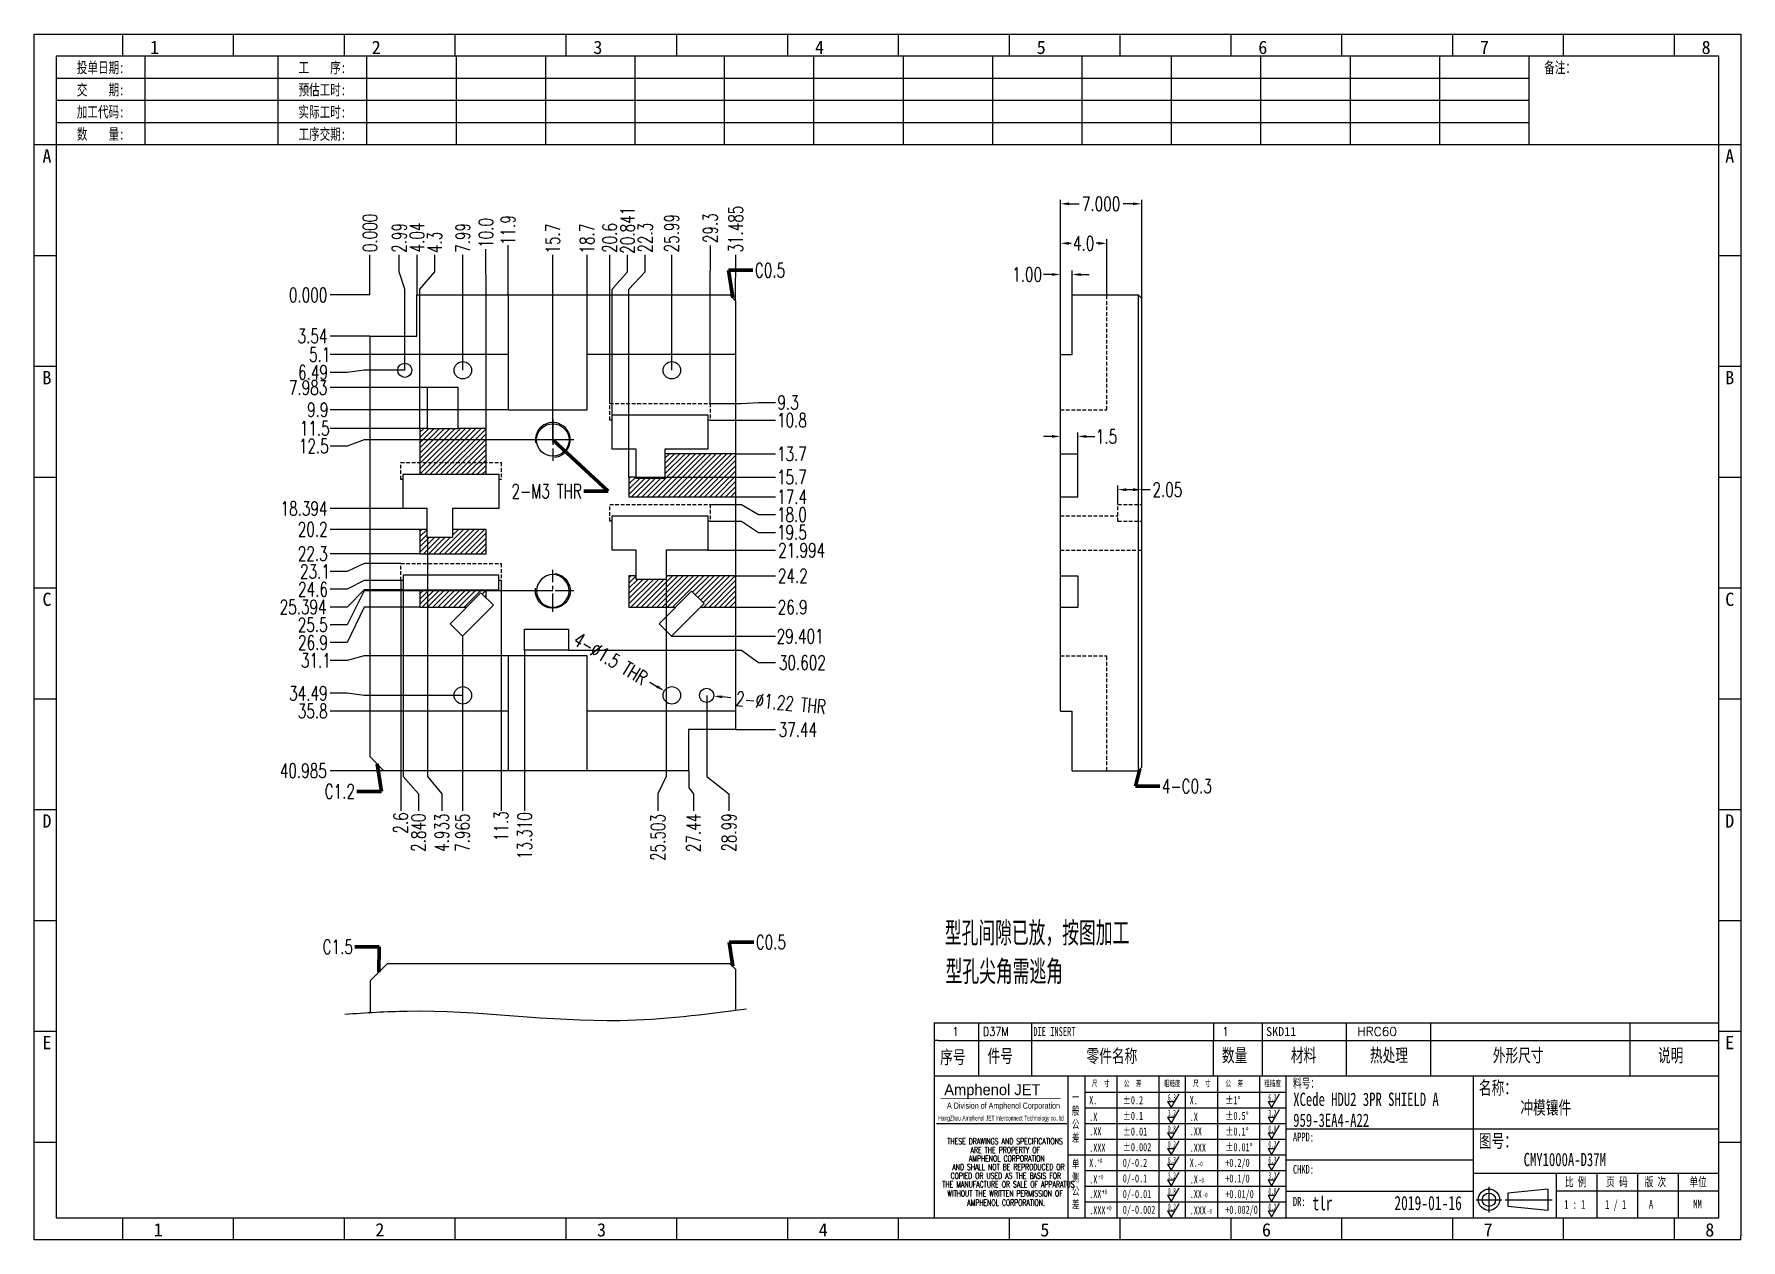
# Model space of a CAD drawing. Header units: millimetres. Extents: x -2852 to 5627, y -2271 to 1849.
# Drawn here: x -459.4 to -312.4, y -586.8 to -483 of the extents above; entities that cross this region are included whole.
import ezdxf
from ezdxf.enums import TextEntityAlignment as Align

# ---------------------------------------------------------------- set-up
doc = ezdxf.new("R2010")
doc.units = ezdxf.units.MM
doc.header["$PDSIZE"] = 3
doc.linetypes.add('CENTER', pattern=[50.8, 31.75, -6.35, 6.35, -6.35])
doc.linetypes.add('DASHED2', pattern=[9.525, 6.35, -3.175])
for name, color, linetype in [('1', 7, 'Continuous'), ('11', 4, 'DASHED2'), ('41', 1, 'Continuous'), ('D03', 7, 'Continuous')]:
    doc.layers.add(name, color=color, linetype=linetype)
doc.styles.add('CH', font='仿宋_GB2312_0.ttf')
doc.styles.add('jet01', font='simplex.shx', dxfattribs={"width": 0.7, "bigfont": 'hztxt.shx'})
doc.styles.add('jet02', font='simplex.shx', dxfattribs={"width": 0.7})
doc.styles.add('SIMPLEX', font='SIMPLEX')
doc.styles.get("Standard").update_dxf_attribs({"font": '仿宋_GB2312_0.ttf', "width": 0.7})
doc.styles.add('TEXTSTYLE_1', font='TRIUMB.TTF')
doc.styles.add('TEXTSTYLE_2', font='TRIUM.TTF')
doc.styles.add('tk', font='', dxfattribs={"width": 0.7})
doc.styles.add('tk 2', font='仿宋_GB2312_0.ttf', dxfattribs={"width": 0.65})
doc.styles.add('tk 4', font='simplex.shx', dxfattribs={"width": 0.65, "bigfont": 'bigfont.shx'})
doc.styles.get('tk').set_extended_font_data('NSimSun')
doc.dimstyles.new('jet02', dxfattribs={"dimtxt": 3.5, "dimasz": 2.1, "dimexe": 1, "dimexo": 0, "dimgap": 0.5, "dimtad": 0, "dimtoh": 1, "dimdec": 3, "dimzin": 9, "dimdsep": 46, "dimtxsty": 'jet02', "dimcen": 0, "dimclrt": 256, "dimazin": 2, "dimtfac": 1, "dimtdec": 3, "dimtofl": 0, "dimtmove": 0, "dimatfit": 1, "dimfxl": 0, "dimarcsym": 0})

msp = doc.modelspace()

# ---------------------------------------------------------------- texts
at = {"layer": '1', "ltscale": 0.05, "style": 'jet01', "width": 0.7}
for s, height, p in [('型孔间隙已放，按图加工', 2.064003, (-380.9783, -561.4831)), ('型孔尖角需逃角', 2.064, (-380.9105, -564.8029))]:
    msp.add_text(s, height=height, dxfattribs=at).set_placement(p)
at = {"layer": '41', "ltscale": 0.05, "char_height": 1.225, "style": 'jet02'}
for s, insert, attachment_point in [('C0.5', (-397.3407, -503.3218), 4), ('2-M3 THR', (-412.2363, -522.3566), 6), ('C1.2', (-431.7823, -548.2135), 6), ('4-C0.3', (-362.2765, -547.7625), 4), ('C1.5', (-431.9581, -561.603), 6), ('C0.5', (-397.2646, -561.2019), 4)]:
    msp.add_mtext(s, dxfattribs=dict(at, insert=insert, attachment_point=attachment_point))

# ---------------------------------------------------------------- blocks, each defined once
blk = doc.blocks.new('A$C3946592')
at = {"layer": 'D03', "color": 6, "linetype": 'CENTER', "ltscale": 0.05}
for p, q in [((0, 1.8), (0, -1.8)), ((1.8, 0), (-1.8, 0))]:
    blk.add_line(p, q, dxfattribs=at)
at = {"layer": 'D03', "linetype": 'Continuous', "ltscale": 0.05}
blk.add_circle((0, 0), 1.4, dxfattribs=at)
blk.add_arc((0, 0), 1.5, 275.0197, 189.0761, dxfattribs=at)
blk = doc.blocks.new('A$C25DE79DF')
at = {"layer": 'D03', "ltscale": 0.05}
blk.add_blockref('A$C3946592', (0, 0), dxfattribs=at)
blk = doc.blocks.new('A3-N')
at = {"layer": '1', "color": 1}
for p, q in [((0, 0), (0, 296.73)), ((0, 296.73), (420, 296.73)), ((21.82, 291.27), (21.82, 296.73)), ((49.09, 291.27), (49.09, 296.73)), ((76.36, 291.27), (76.36, 296.73)), ((103.64, 291.27), (103.64, 296.73)), ((103.64, 291.27), (103.64, 296.73)), ((103.64, 291.27), (103.64, 296.73)), ((130.91, 291.27), (130.91, 296.73)), ((158.18, 291.27), (158.18, 296.73)), ((185.45, 291.27), (185.45, 296.73)), ((212.73, 291.27), (212.73, 296.73)), ((240, 291.27), (240, 296.73)), ((267.27, 291.27), (267.27, 296.73)), ((294.55, 291.27), (294.55, 296.73)), ((321.82, 291.27), (321.82, 296.73)), ((349.09, 291.27), (349.09, 296.73)), ((376.36, 291.27), (376.36, 296.73)), ((403.64, 291.27), (403.64, 296.73)), ((420, 296.73), (420, 1)), ((5.45, 269.45), (0, 269.45)), ((420, 269.45), (414.55, 269.45)), ((5.45, 242.18), (0, 242.18)), ((420, 242.18), (414.55, 242.18)), ((5.45, 214.91), (0, 214.91)), ((420, 214.91), (414.55, 214.91)), ((5.45, 187.64), (0, 187.64)), ((420, 187.64), (414.55, 187.64)), ((5.45, 160.36), (0, 160.36)), ((420, 160.36), (414.55, 160.36)), ((5.45, 133.09), (0, 133.09)), ((420, 133.09), (414.55, 133.09)), ((5.45, 105.82), (0, 105.82)), ((420, 105.82), (414.55, 105.82)), ((5.45, 78.55), (0, 78.55)), ((420, 78.55), (414.55, 78.55)), ((5.45, 51.27), (0, 51.27)), ((420, 51.27), (414.55, 51.27)), ((222.45, 49.09), (221.45, 49.09)), ((221.45, 49.09), (221.45, 40.36)), ((222.45, 49.09), (414.55, 49.09)), ((232.36, 49.09), (232.36, 40.36)), ((245.45, 49.09), (245.45, 40.36)), ((290.18, 49.09), (290.18, 40.36)), ((302.18, 49.09), (302.18, 40.36)), ((322.91, 49.09), (322.91, 40.36)), ((343.64, 49.09), (343.64, 40.36)), ((392.73, 40.36), (392.73, 49.09)), ((258.55, 40.36), (258.55, 5.44)), ((266.45, 40.36), (266.45, 5.44)), ((276.78, 40.36), (276.78, 5.45)), ((291.18, 40.36), (291.18, 5.45)), ((301.51, 40.37), (301.51, 5.46)), ((308.01, 40.36), (308.01, 5.45)), ((354.09, 40.36), (354.09, 5.45)), ((308.01, 32.39), (258.55, 32.39)), ((308.01, 28.54), (258.55, 28.54)), ((414.55, 27.27), (308.01, 27.27)), ((5.45, 24), (0, 24)), ((308.01, 24.69), (258.55, 24.69)), ((420, 24), (414.55, 24)), ((308.01, 16.99), (258.55, 16.99)), ((354.09, 19.63), (308.01, 19.63)), ((308.01, 13.14), (258.55, 13.14)), ((414.55, 16.36), (354.09, 16.36)), ((374.55, 16.36), (374.55, 5.45)), ((384.55, 16.36), (384.55, 5.45)), ((394.55, 16.36), (394.55, 5.45)), ((404.55, 16.36), (404.55, 5.45)), ((308.01, 9.29), (258.55, 9.29)), ((308.01, 11.99), (354.09, 11.99)), ((372.51, 12.49), (362.69, 11.5)), ((362.69, 11.5), (362.69, 8.23)), ((372.51, 12.49), (372.51, 7.25)), ((414.55, 12), (374.55, 12)), ((21.82, 0), (21.82, 5.45)), ((49.09, 0), (49.09, 5.45)), ((76.36, 0), (76.36, 5.45)), ((103.64, 0), (103.64, 5.45)), ((130.91, 0), (130.91, 5.45)), ((158.18, 0), (158.18, 5.45)), ((185.45, 0), (185.45, 5.45)), ((212.73, 0), (212.73, 5.45)), ((240, 0), (240, 5.45)), ((267.27, 0), (267.27, 5.45)), ((294.55, 0), (294.55, 5.45)), ((321.82, 0), (321.82, 5.45)), ((349.09, 0), (349.09, 5.45)), ((372.51, 7.25), (362.69, 8.23)), ((376.36, 0), (376.36, 5.45)), ((403.64, 0), (403.64, 5.45)), ((1, 0), (0, 0)), ((420, 0), (1, 0)), ((420, 0), (420, 1))]:
    blk.add_line(p, q, dxfattribs=at)
at = {"layer": '1'}
for p, q in [((414.55, 278.18), (414.55, 284.73)), ((221.45, 40.36), (221.45, 5.45)), ((221.45, 40.36), (414.55, 40.36)), ((221.45, 40.36), (414.55, 40.36)), ((254.41, 40.36), (254.41, 5.45)), ((283.28, 40.36), (283.28, 5.45)), ((308.01, 36.24), (258.55, 36.24)), ((222.08, 28.67), (254.12, 28.67)), ((308.01, 20.84), (254.41, 20.84))]:
    blk.add_line(p, q, dxfattribs=at)
at = {"layer": '1', "color": 1, "ltscale": 0.05}
for p, q in [((278.93, 34.04), (279.79, 32.56)), ((278.93, 34.04), (280.65, 34.04)), ((281.68, 35.84), (279.79, 32.56)), ((303.66, 34.05), (304.52, 32.56)), ((303.66, 34.05), (305.38, 34.05)), ((306.41, 35.84), (304.52, 32.56)), ((278.93, 30.19), (279.79, 28.71)), ((278.93, 30.19), (280.65, 30.19)), ((281.68, 31.99), (279.79, 28.71)), ((303.66, 30.2), (305.38, 30.2)), ((303.66, 30.2), (304.52, 28.71)), ((306.41, 31.99), (304.52, 28.71)), ((278.93, 26.34), (279.79, 24.86)), ((278.93, 26.34), (280.65, 26.34)), ((281.68, 28.14), (279.79, 24.86)), ((303.66, 26.35), (304.52, 24.86)), ((303.66, 26.35), (305.38, 26.35)), ((306.41, 28.14), (304.52, 24.86)), ((278.93, 22.49), (280.65, 22.49)), ((278.93, 22.49), (279.79, 21.01)), ((281.68, 24.29), (279.79, 21.01)), ((303.66, 22.5), (305.38, 22.5)), ((303.66, 22.5), (304.52, 21.01)), ((306.41, 24.29), (304.52, 21.01)), ((278.93, 18.66), (279.79, 17.17)), ((278.93, 18.66), (280.65, 18.66)), ((281.68, 20.45), (279.79, 17.17)), ((303.66, 18.66), (304.52, 17.18)), ((303.66, 18.66), (305.38, 18.66)), ((306.41, 20.46), (304.52, 17.18)), ((278.93, 14.81), (280.65, 14.81)), ((278.93, 14.81), (279.79, 13.32)), ((281.68, 16.6), (279.79, 13.32)), ((281.68, 12.75), (279.79, 9.47)), ((303.66, 14.81), (305.38, 14.81)), ((303.66, 14.81), (304.52, 13.33)), ((306.41, 16.61), (304.52, 13.33)), ((306.41, 12.76), (304.52, 9.48)), ((278.93, 10.96), (279.79, 9.47)), ((278.93, 10.96), (280.65, 10.96)), ((281.68, 8.9), (279.79, 5.62)), ((303.66, 10.96), (304.52, 9.48)), ((303.66, 10.96), (305.38, 10.96)), ((306.41, 8.91), (304.52, 5.63)), ((278.93, 7.11), (279.79, 5.62)), ((278.93, 7.11), (280.65, 7.11)), ((303.66, 7.11), (305.38, 7.11)), ((303.66, 7.11), (304.52, 5.63))]:
    blk.add_line(p, q, dxfattribs=at)
at = {"layer": '1', "color": 1, "ltscale": 0.1}
for p, q in [((358.01, 13.02), (358.01, 6.71)), ((354.86, 9.87), (361.17, 9.87)), ((362.03, 9.87), (373.54, 9.87))]:
    blk.add_line(p, q, dxfattribs=at)
at = {"layer": '1'}
blk.add_lwpolyline([(221.45, 5.45), (414.55, 5.45), (414.55, 291.27), (5.45, 291.27), (5.45, 5.45), (414.55, 5.45)], dxfattribs=at)
at = {"layer": '1', "color": 7, "linetype": 'Continuous', "const_width": 0.123}
blk.add_lwpolyline([(223.11, 34.74), (252.6, 34.76)], dxfattribs=at)
at = {"layer": '1', "color": 1}
for radius in [2.62, 1.64]:
    blk.add_circle((358.01, 9.87), radius, dxfattribs=at)
at = {"layer": '41'}
for p, q in [((27.27, 291.27), (27.27, 269.45)), ((60, 291.27), (60, 269.45)), ((81.82, 291.27), (81.82, 269.45)), ((103.82, 291.27), (103.82, 269.45)), ((125.82, 291.27), (125.82, 269.45)), ((147.82, 291.27), (147.82, 269.45)), ((169.82, 291.27), (169.82, 269.45)), ((191.82, 291.27), (191.82, 269.45)), ((213.82, 291.27), (213.82, 269.45)), ((235.82, 291.27), (235.82, 269.45)), ((257.82, 291.27), (257.82, 269.45)), ((279.82, 291.27), (279.82, 269.45)), ((301.82, 291.27), (301.82, 269.45)), ((323.82, 291.27), (323.82, 269.45)), ((345.82, 291.27), (345.82, 269.45)), ((367.82, 291.27), (367.82, 269.45)), ((367.82, 285.82), (5.45, 285.82)), ((367.82, 280.36), (5.45, 280.36)), ((367.82, 274.91), (5.45, 274.91)), ((414.55, 269.45), (5.45, 269.45))]:
    blk.add_line(p, q, dxfattribs=at)
at = {"layer": '1', "color": 1}
for s, p in [('1', (29.64, 295.11)), ('2', (84.18, 295.11)), ('3', (138.73, 295.11)), ('4', (193.27, 295.11)), ('5', (247.82, 295.11)), ('6', (302.36, 295.11)), ('7', (356.91, 295.11)), ('8', (411.45, 295.11)), ('1', (30.53, 4.11)), ('2', (85.08, 4.11)), ('3', (139.62, 4.11)), ('4', (194.17, 4.11)), ('5', (248.72, 4.11)), ('6', (303.26, 4.11)), ('7', (357.81, 4.11)), ('8', (412.35, 4.11))]:
    blk.add_text(s, height=3.27, dxfattribs=at).set_placement(p, align=Align.TOP_CENTER)
at = {"layer": '1', "style": 'tk', "width": 0.7}
for s, p in [('投单日期:', (16.36, 288.55)), ('工    序:', (70.91, 288.55)), ('备注：', (375.51, 288.55)), ('交    期:', (16.36, 283.09)), ('预估工时:', (70.91, 283.09)), ('加工代码:', (16.36, 277.64)), ('实际工时:', (70.91, 277.64)), ('数    量:', (16.36, 272.18)), ('工序交期:', (70.91, 272.18))]:
    blk.add_text(s, height=2.727, dxfattribs=at).set_placement(p, align=Align.MIDDLE)
at = {"layer": '1', "color": 1}
for s, p in [('A', (2.04, 268.36)), ('B', (2.04, 213.82)), ('C', (2.04, 159.27)), ('D', (2.04, 104.73)), ('E', (2.04, 50.18))]:
    blk.add_text(s, height=3.27, dxfattribs=at).set_placement(p, align=Align.TOP_LEFT)
for s, p in [('A', (418.37, 268.36)), ('B', (418.37, 213.82)), ('C', (418.37, 159.27)), ('D', (418.37, 104.73)), ('E', (418.37, 50.18))]:
    blk.add_text(s, height=3.27, dxfattribs=at).set_placement(p, align=Align.TOP_RIGHT)
at = {"layer": '1', "color": 1, "style": 'tk 2', "width": 0.7}
for s, height, p in [('序号', 3.273, (222.96, 43.34)), ('件号', 3.273, (234.62, 43.61)), ('零件名称', 3.273, (258.97, 43.61)), ('数量', 3.273, (292.3, 43.78)), ('材料', 3.273, (309.27, 43.78)), ('热处理', 3.273, (328.71, 43.78)), ('外形尺寸', 3.273, (358.94, 43.78)), ('说明', 3.273, (399.61, 43.78)), ('料号：', 2.182, (309.77, 37.46)), ('名称：', 3.273, (355.52, 35.79)), ('图号：', 3.273, (355.52, 22.7)), ('比 例', 2.182, (376.69, 13.18)), ('页 码', 2.182, (386.85, 13.18)), ('版 次', 2.182, (396.31, 13.18)), ('单位', 2.182, (407.35, 13.18))]:
    blk.add_text(s, height=height, dxfattribs=at).set_placement(p)
at = {"layer": '1', "color": 7, "linetype": 'Continuous', "style": 'TEXTSTYLE_1'}
blk.add_text('Amphenol JET', height=2.7, dxfattribs=at).set_placement((223.96, 35.61))
at = {"layer": '1', "color": 7, "linetype": 'Continuous'}
for s, height, style, width, p in [('A Division of Amphenol Corporation', 1.5, 'TEXTSTYLE_2', 0.7, (224.64, 32.29)), ('HangZhou Amphenol JET Interconnect Technology co.,ltd ', 1.2, 'TEXTSTYLE_2', 0.6, (222.47, 29.36)), ('THESE DRAWINGS AND SPECIFICATIONS', 1.5, 'tk 4', 0.6, (224.73, 23.52)), ('ARE THE PROPERTY OF', 1.5, 'tk 4', 0.6, (230.45, 21.35)), ('AND SHALL NOT BE REPRODUCED OR', 1.5, 'tk 4', 0.6, (225.95, 17.17)), ('AMPHENOL CORPORATION', 1.5, 'tk 4', 0.6, (230.04, 19.27)), ('THE MANUFACTURE OR SALE OF APPARATUS', 1.5, 'tk 4', 0.6, (223.5, 12.92)), ('COPIED OR USED AS THE BASIS FOR', 1.5, 'tk 4', 0.6, (225.54, 15.02)), ('WITHOUT THE WRITTEN PERMISSION OF', 1.5, 'tk 4', 0.6, (224.73, 10.67)), ('AMPHENOL CORPORATION.', 1.5, 'tk 4', 0.6, (229.63, 8.4))]:
    blk.add_text(s, height=height, dxfattribs=dict(at, style=style, width=width)).set_placement(p)
at = {"layer": '1', "color": 1, "style": 'tk 2', "width": 0.7}
for s, p in [('X.', (259.64, 34.37)), ('%%P0.2', (267.9, 34.37)), ('X.', (284.37, 34.37)), ('%%P1%%D', (293.12, 34.37)), ('.X', (259.64, 30.28)), ('%%P0.1', (267.9, 30.52)), ('.X', (284.37, 30.28)), ('%%P0.5%%D', (293.12, 30.52)), ('.XX', (259.64, 26.71)), ('%%P0.01', (267.9, 26.67)), ('.XX', (284.37, 26.71)), ('%%P0.1%%D', (293.12, 26.67)), ('.XXX', (259.64, 22.68)), ('%%P0.002', (267.9, 22.82)), ('.XXX', (284.37, 22.68)), ('%%P0.01%%D', (293.12, 22.82)), ('X.', (259.64, 18.97)), ('0/-0.2', (267.9, 18.97)), ('X.', (284.37, 18.97)), ('+0.2/0', (293.12, 18.97)), ('.X', (259.64, 14.88)), ('0/-0.1', (267.9, 15.12)), ('.X', (284.37, 14.88)), ('+0.1/0', (293.12, 15.12)), ('.XX', (259.64, 11.31)), ('0/-0.01', (267.9, 11.27)), ('0/-0.002', (267.9, 7.42)), ('.XX', (284.37, 11.31)), ('+0.01/0', (293.12, 11.27)), ('+0.002/0', (293.12, 7.42)), ('.XXX', (259.64, 7.28)), ('.XXX', (284.37, 7.28))]:
    blk.add_text(s, height=2, dxfattribs=at).set_placement(p, align=Align.MIDDLE_LEFT)
at = {"layer": '1', "color": 1, "ltscale": 0.05, "style": 'tk 2', "width": 0.5}
for s, p in [('6.3', (279.01, 34.26)), ('6.3', (303.74, 34.27)), ('3.2', (279.01, 30.41)), ('3.2', (303.74, 30.42)), ('0.8', (279.01, 26.56)), ('0.8', (303.74, 26.57)), ('0.2', (279.01, 22.71)), ('0.2', (303.74, 22.72)), ('6.3', (279.01, 18.87)), ('6.3', (303.74, 18.88)), ('3.2', (279.01, 15.02)), ('0.8', (279.01, 11.17)), ('3.2', (303.74, 15.03)), ('0.8', (303.74, 11.18)), ('0.2', (279.01, 7.32)), ('0.2', (303.74, 7.33))]:
    blk.add_text(s, height=1.6, dxfattribs=at).set_placement(p)
at = {"layer": '1', "style": 'tk 2', "width": 0.7}
for s, p in [('APPD:', (309.77, 24.21)), ('CHKD:', (309.77, 16.27)), ('DR:', (309.77, 8.35))]:
    blk.add_text(s, height=2.182, dxfattribs=at).set_placement(p)
at = {"layer": '1', "color": 7, "style": 'tk 2', "width": 0.7}
blk.add_text('MM', height=2.182, dxfattribs=at).set_placement((408.31, 7.75))
at = {"layer": '1', "color": 1, "ltscale": 0.05, "char_height": 1.5, "width": 6.3627, "attachment_point": 1, "style": 'tk 2'}
for s, insert in [('尺  寸', (260.31, 39.25)), ('公  差', (268.17, 39.25)), ('粗糙度', (277.98, 39.25)), ('尺  寸', (285.2, 39.25)), ('公  差', (293.18, 39.25)), ('粗糙度', (302.71, 39.26))]:
    blk.add_mtext(s, dxfattribs=dict(at, insert=insert))
at = {"layer": '1', "ltscale": 0.05, "char_height": 2, "width": 2.5195, "attachment_point": 1, "style": 'tk 2'}
for s, insert in [('一般公差', (255.39, 36.11)), ('单侧公差', (255.39, 19.71))]:
    blk.add_mtext(s, dxfattribs=dict(at, insert=insert))
at = {"layer": '1', "color": 1, "ltscale": 0.05, "char_height": 1.2, "width": 5.1396, "attachment_point": 1, "line_spacing_factor": 0.8, "style": 'tk 2'}
for s, insert in [('+0', (261.58, 20.13)), ('-0', (286.31, 19.33)), ('+0', (261.88, 16.09)), ('-0', (286.61, 15.29)), ('+0', (262.79, 12.45)), ('+0', (263.87, 8.44)), ('-0', (287.51, 11.65)), ('-0', (288.59, 7.64))]:
    blk.add_mtext(s, dxfattribs=dict(at, insert=insert))
at = {"layer": '1', "style": 'tk 2', "width": 0.7}
for tag, p in [('PATR-NO1', (309.84, 32.96)), ('TITLE', (365.74, 30.9)), ('PATR-NO2', (309.84, 27.81)), ('DWG-NO:', (366.54, 18.14))]:
    blk.add_attdef(tag, p, '', height=3.27, dxfattribs=at)
at = {"layer": '1', "color": 1, "style": 'tk 2', "width": 0.7}
for tag, p in [('DRAW', (314.55, 7.27)), ('DATE', (334.72, 7.32))]:
    blk.add_attdef(tag, p, '', height=3.49, dxfattribs=at)
at = {"layer": '1', "style": 'tk 2', "width": 0.7}
for tag, p in [('SCALE', (376.55, 8.73)), ('SHEET', (386.6, 8.72)), ('REV', (397.38, 8.73))]:
    blk.add_attdef(tag, text='', height=2.18, dxfattribs=at).set_placement(p, align=Align.MIDDLE_LEFT)
blk = doc.blocks.new('FB3')
at = {"layer": '1', "color": 1}
for p, q in [((0, 4.36), (193.09, 4.36)), ((0, 4.36), (0, 0)), ((10.91, 4.36), (10.91, 0)), ((24, 4.36), (24, 0)), ((68.73, 4.36), (68.73, 0)), ((80.73, 4.36), (80.73, 0)), ((101.45, 4.36), (101.45, 0)), ((122.18, 4.36), (122.18, 0)), ((171.27, 0), (171.27, 4.36))]:
    blk.add_line(p, q, dxfattribs=at)
at = {"layer": '1'}
for tag, style, p in [('ITEM', 'SIMPLEX', (4.36, 2.18)), ('PARTNO', 'SIMPLEX', (12, 2.18)), ('QTY', 'SIMPLEX', (74.18, 2.18)), ('MATL', 'CH', (81.72, 2.18)), ('FINISH', 'SIMPLEX', (104.17, 2.18)), ('SPEC', 'SIMPLEX', (130.91, 2.18)), ('REMARK', 'SIMPLEX', (174.06, 2.18))]:
    blk.add_attdef(tag, text='', height=2.18, dxfattribs=dict(at, style=style)).set_placement(p, align=Align.MIDDLE_LEFT)
at = {"layer": '1', "style": 'tk', "width": 0.7}
blk.add_attdef('DIE', text='', height=2.18, dxfattribs=at).set_placement((24.43, 2.18), align=Align.MIDDLE_LEFT)
blk = doc.blocks.new('*D3183')
at = {"layer": '41', "ltscale": 0.05}
blk.add_line((484.72, -2957.88), (481.28, -2957.88), dxfattribs=at)
at = {"layer": 'Defpoints', "color": 0, "ltscale": 0.05}
for p in [(481.28, -2957.88), (484.72, -2957.88), (484.72, -2957.88)]:
    blk.add_point(p, dxfattribs=at)
at = {"layer": '41', "ltscale": 0.05, "insert": (479.39, -2957.88), "char_height": 1.225, "attachment_point": 5, "style": 'jet02'}
blk.add_mtext('0.000', dxfattribs=at)
blk = doc.blocks.new('*D3184')
at = {"layer": '41', "ltscale": 0.05}
blk.add_line((485.92, -2998.86), (481.28, -2998.86), dxfattribs=at)
at = {"layer": 'Defpoints', "color": 0, "ltscale": 0.05}
for p in [(484.72, -2957.88), (481.28, -2998.86), (485.92, -2998.86)]:
    blk.add_point(p, dxfattribs=at)
at = {"layer": '41', "ltscale": 0.05, "insert": (478.98, -2998.86), "char_height": 1.225, "attachment_point": 5, "style": 'jet02'}
blk.add_mtext('40.985', dxfattribs=at)
blk = doc.blocks.new('*D3185')
at = {"layer": '41', "ltscale": 0.05}
blk.add_line((484.72, -2993.72), (481.28, -2993.72), dxfattribs=at)
at = {"layer": 'Defpoints', "color": 0, "ltscale": 0.05}
for p in [(484.72, -2957.88), (481.28, -2993.72), (484.72, -2993.72)]:
    blk.add_point(p, dxfattribs=at)
at = {"layer": '41', "ltscale": 0.05, "insert": (479.79, -2993.72), "char_height": 1.225, "attachment_point": 5, "style": 'jet02'}
blk.add_mtext('35.8', dxfattribs=at)
blk = doc.blocks.new('*D3186')
at = {"layer": '41', "ltscale": 0.05}
for p, q in [((482.75, -2992.19), (481.28, -2992.19)), ((484.22, -2992.37), (482.75, -2992.19)), ((492.72, -2992.37), (484.22, -2992.37))]:
    blk.add_line(p, q, dxfattribs=at)
at = {"layer": 'Defpoints', "color": 0, "ltscale": 0.05}
for p in [(484.72, -2957.88), (481.28, -2992.19), (492.72, -2992.37)]:
    blk.add_point(p, dxfattribs=at)
at = {"layer": '41', "ltscale": 0.05, "insert": (479.41, -2992.19), "char_height": 1.225, "attachment_point": 5, "style": 'jet02'}
blk.add_mtext('34.49', dxfattribs=at)
blk = doc.blocks.new('*D3187')
at = {"layer": '41', "ltscale": 0.05}
for p, q in [((482.75, -2989.36), (481.28, -2989.36)), ((484.22, -2988.97), (482.75, -2989.36)), ((496.62, -2988.97), (484.22, -2988.97))]:
    blk.add_line(p, q, dxfattribs=at)
at = {"layer": 'Defpoints', "color": 0, "ltscale": 0.05}
for p in [(484.72, -2957.88), (481.28, -2989.36), (496.62, -2988.97)]:
    blk.add_point(p, dxfattribs=at)
at = {"layer": '41', "ltscale": 0.05, "insert": (480.06, -2989.36), "char_height": 1.225, "attachment_point": 5, "style": 'jet02'}
blk.add_mtext('31.1', dxfattribs=at)
blk = doc.blocks.new('*D3188')
at = {"layer": '41', "ltscale": 0.05}
for p, q in [((484.22, -2984.77), (482.75, -2987.83)), ((489.02, -2984.77), (484.22, -2984.77)), ((482.75, -2987.83), (481.28, -2987.83))]:
    blk.add_line(p, q, dxfattribs=at)
at = {"layer": 'Defpoints', "color": 0, "ltscale": 0.05}
for p in [(484.72, -2957.88), (489.02, -2984.77), (481.28, -2987.83)]:
    blk.add_point(p, dxfattribs=at)
at = {"layer": '41', "ltscale": 0.05, "insert": (479.81, -2987.83), "char_height": 1.225, "attachment_point": 5, "style": 'jet02'}
blk.add_mtext('26.9', dxfattribs=at)
blk = doc.blocks.new('*D3189')
at = {"layer": '41', "ltscale": 0.05}
for p, q in [((484.22, -2983.37), (482.75, -2986.29)), ((500.47, -2983.37), (484.22, -2983.37)), ((482.75, -2986.29), (481.28, -2986.29))]:
    blk.add_line(p, q, dxfattribs=at)
at = {"layer": 'Defpoints', "color": 0, "ltscale": 0.05}
for p in [(484.72, -2957.88), (500.47, -2983.37), (481.28, -2986.29)]:
    blk.add_point(p, dxfattribs=at)
at = {"layer": '41', "ltscale": 0.05, "insert": (479.79, -2986.29), "char_height": 1.225, "attachment_point": 5, "style": 'jet02'}
blk.add_mtext('25.5', dxfattribs=at)
blk = doc.blocks.new('*D3190')
at = {"layer": '41', "ltscale": 0.05}
for p, q in [((484.22, -2983.27), (482.75, -2984.76)), ((487.57, -2983.27), (484.22, -2983.27)), ((482.75, -2984.76), (481.28, -2984.76))]:
    blk.add_line(p, q, dxfattribs=at)
at = {"layer": 'Defpoints', "color": 0, "ltscale": 0.05}
for p in [(484.72, -2957.88), (487.57, -2983.27), (481.28, -2984.76)]:
    blk.add_point(p, dxfattribs=at)
at = {"layer": '41', "ltscale": 0.05, "insert": (478.96, -2984.76), "char_height": 1.225, "attachment_point": 5, "style": 'jet02'}
blk.add_mtext('25.394', dxfattribs=at)
blk = doc.blocks.new('*D3191')
at = {"layer": '41', "ltscale": 0.05}
for p, q in [((484.22, -2982.47), (482.75, -2983.23)), ((487.37, -2982.47), (484.22, -2982.47)), ((482.75, -2983.23), (481.28, -2983.23))]:
    blk.add_line(p, q, dxfattribs=at)
at = {"layer": 'Defpoints', "color": 0, "ltscale": 0.05}
for p in [(484.72, -2957.88), (487.37, -2982.47), (481.28, -2983.23)]:
    blk.add_point(p, dxfattribs=at)
at = {"layer": '41', "ltscale": 0.05, "insert": (479.81, -2983.23), "char_height": 1.225, "attachment_point": 5, "style": 'jet02'}
blk.add_mtext('24.6', dxfattribs=at)
blk = doc.blocks.new('*D3192')
at = {"layer": '41', "ltscale": 0.05}
for p, q in [((484.22, -2981.02), (482.75, -2981.7)), ((487.37, -2981.02), (484.22, -2981.02)), ((482.75, -2981.7), (481.28, -2981.7))]:
    blk.add_line(p, q, dxfattribs=at)
at = {"layer": 'Defpoints', "color": 0, "ltscale": 0.05}
for p in [(484.72, -2957.88), (487.37, -2981.02), (481.28, -2981.7)]:
    blk.add_point(p, dxfattribs=at)
at = {"layer": '41', "ltscale": 0.05, "insert": (479.98, -2981.7), "char_height": 1.225, "attachment_point": 5, "style": 'jet02'}
blk.add_mtext('23.1', dxfattribs=at)
blk = doc.blocks.new('*D3193')
at = {"layer": '41', "ltscale": 0.05}
blk.add_line((489.02, -2980.17), (481.28, -2980.17), dxfattribs=at)
at = {"layer": 'Defpoints', "color": 0, "ltscale": 0.05}
for p in [(484.72, -2957.88), (481.28, -2980.17), (489.02, -2980.17)]:
    blk.add_point(p, dxfattribs=at)
at = {"layer": '41', "ltscale": 0.05, "insert": (479.79, -2980.17), "char_height": 1.225, "attachment_point": 5, "style": 'jet02'}
blk.add_mtext('22.3', dxfattribs=at)
blk = doc.blocks.new('*D3194')
at = {"layer": '41', "ltscale": 0.05}
blk.add_line((489.02, -2978.07), (481.28, -2978.07), dxfattribs=at)
at = {"layer": 'Defpoints', "color": 0, "ltscale": 0.05}
for p in [(484.72, -2957.88), (481.28, -2978.07), (489.02, -2978.07)]:
    blk.add_point(p, dxfattribs=at)
at = {"layer": '41', "ltscale": 0.05, "insert": (479.79, -2978.07), "char_height": 1.225, "attachment_point": 5, "style": 'jet02'}
blk.add_mtext('20.2', dxfattribs=at)
blk = doc.blocks.new('*D3195')
at = {"layer": '41', "ltscale": 0.05}
for p, q in [((484.22, -2970.37), (482.75, -2970.9)), ((500.47, -2970.37), (484.22, -2970.37)), ((482.75, -2970.9), (481.28, -2970.9))]:
    blk.add_line(p, q, dxfattribs=at)
at = {"layer": 'Defpoints', "color": 0, "ltscale": 0.05}
for p in [(484.72, -2957.88), (500.47, -2970.37), (481.28, -2970.9)]:
    blk.add_point(p, dxfattribs=at)
at = {"layer": '41', "ltscale": 0.05, "insert": (479.88, -2970.9), "char_height": 1.225, "attachment_point": 5, "style": 'jet02'}
blk.add_mtext('12.5', dxfattribs=at)
blk = doc.blocks.new('*D3196')
at = {"layer": '41', "ltscale": 0.05}
blk.add_line((489.02, -2969.37), (481.28, -2969.37), dxfattribs=at)
at = {"layer": 'Defpoints', "color": 0, "ltscale": 0.05}
for p in [(484.72, -2957.88), (481.28, -2969.37), (489.02, -2969.37)]:
    blk.add_point(p, dxfattribs=at)
at = {"layer": '41', "ltscale": 0.05, "insert": (479.96, -2969.37), "char_height": 1.225, "attachment_point": 5, "style": 'jet02'}
blk.add_mtext('11.5', dxfattribs=at)
blk = doc.blocks.new('*D3197')
at = {"layer": '41', "ltscale": 0.05}
blk.add_line((496.62, -2967.77), (481.28, -2967.77), dxfattribs=at)
at = {"layer": 'Defpoints', "color": 0, "ltscale": 0.05}
for p in [(484.72, -2957.88), (481.28, -2967.77), (496.62, -2967.77)]:
    blk.add_point(p, dxfattribs=at)
at = {"layer": '41', "ltscale": 0.05, "insert": (480.22, -2967.77), "char_height": 1.225, "attachment_point": 5, "style": 'jet02'}
blk.add_mtext('9.9', dxfattribs=at)
blk = doc.blocks.new('*D3198')
at = {"layer": '41', "ltscale": 0.05}
for p, q in [((482.75, -2964.55), (481.28, -2964.55)), ((484.22, -2964.37), (482.75, -2964.55)), ((487.72, -2964.37), (484.22, -2964.37))]:
    blk.add_line(p, q, dxfattribs=at)
at = {"layer": 'Defpoints', "color": 0, "ltscale": 0.05}
for p in [(484.72, -2957.88), (481.28, -2964.55), (487.72, -2964.37)]:
    blk.add_point(p, dxfattribs=at)
at = {"layer": '41', "ltscale": 0.05, "insert": (479.81, -2964.55), "char_height": 1.225, "attachment_point": 5, "style": 'jet02'}
blk.add_mtext('6.49', dxfattribs=at)
blk = doc.blocks.new('*D3199')
at = {"layer": '41', "ltscale": 0.05}
blk.add_line((484.72, -2963.02), (481.28, -2963.02), dxfattribs=at)
at = {"layer": 'Defpoints', "color": 0, "ltscale": 0.05}
for p in [(484.72, -2957.88), (481.28, -2963.02), (484.72, -2963.02)]:
    blk.add_point(p, dxfattribs=at)
at = {"layer": '41', "ltscale": 0.05, "insert": (480.39, -2963.02), "char_height": 1.225, "attachment_point": 5, "style": 'jet02'}
blk.add_mtext('5.1', dxfattribs=at)
blk = doc.blocks.new('*D3200')
at = {"layer": '41', "ltscale": 0.05}
blk.add_line((484.72, -2961.42), (481.28, -2961.42), dxfattribs=at)
at = {"layer": 'Defpoints', "color": 0, "ltscale": 0.05}
for p in [(484.72, -2957.88), (481.28, -2961.42), (484.72, -2961.42)]:
    blk.add_point(p, dxfattribs=at)
at = {"layer": '41', "ltscale": 0.05, "insert": (479.77, -2961.42), "char_height": 1.225, "attachment_point": 5, "style": 'jet02'}
blk.add_mtext('3.54', dxfattribs=at)
blk = doc.blocks.new('*D3201')
at = {"layer": '41', "ltscale": 0.05}
blk.add_line((516.21, -2995.32), (519.66, -2995.32), dxfattribs=at)
at = {"layer": 'Defpoints', "color": 0, "ltscale": 0.05}
for p in [(484.72, -2957.88), (516.21, -2995.32), (519.66, -2995.32)]:
    blk.add_point(p, dxfattribs=at)
at = {"layer": '41', "ltscale": 0.05, "insert": (521.57, -2995.32), "char_height": 1.225, "attachment_point": 5, "style": 'jet02'}
blk.add_mtext('37.44', dxfattribs=at)
blk = doc.blocks.new('*D3202')
at = {"layer": '41', "ltscale": 0.05}
blk.add_line((516.21, -2982.07), (519.66, -2982.07), dxfattribs=at)
at = {"layer": 'Defpoints', "color": 0, "ltscale": 0.05}
for p in [(484.72, -2957.88), (516.21, -2982.07), (519.66, -2982.07)]:
    blk.add_point(p, dxfattribs=at)
at = {"layer": '41', "ltscale": 0.05, "insert": (521.14, -2982.07), "char_height": 1.225, "attachment_point": 5, "style": 'jet02'}
blk.add_mtext('24.2', dxfattribs=at)
blk = doc.blocks.new('*D3203')
at = {"layer": '41', "ltscale": 0.05}
for p, q in [((514.02, -2977.37), (516.72, -2977.37)), ((516.72, -2977.37), (518.19, -2978.33)), ((518.19, -2978.33), (519.66, -2978.33))]:
    blk.add_line(p, q, dxfattribs=at)
at = {"layer": 'Defpoints', "color": 0, "ltscale": 0.05}
for p in [(484.72, -2957.88), (514.02, -2977.37), (519.66, -2978.33)]:
    blk.add_point(p, dxfattribs=at)
at = {"layer": '41', "ltscale": 0.05, "insert": (521.06, -2978.33), "char_height": 1.225, "attachment_point": 5, "style": 'jet02'}
blk.add_mtext('19.5', dxfattribs=at)
blk = doc.blocks.new('*D3204')
at = {"layer": '41', "ltscale": 0.05}
for p, q in [((514.02, -2975.92), (516.72, -2975.92)), ((516.72, -2975.92), (518.19, -2976.8)), ((518.19, -2976.8), (519.66, -2976.8))]:
    blk.add_line(p, q, dxfattribs=at)
at = {"layer": 'Defpoints', "color": 0, "ltscale": 0.05}
for p in [(484.72, -2957.88), (514.02, -2975.92), (519.66, -2976.8)]:
    blk.add_point(p, dxfattribs=at)
at = {"layer": '41', "ltscale": 0.05, "insert": (521.06, -2976.8), "char_height": 1.225, "attachment_point": 5, "style": 'jet02'}
blk.add_mtext('18.0', dxfattribs=at)
blk = doc.blocks.new('*D3205')
at = {"layer": '41', "ltscale": 0.05}
blk.add_line((516.21, -2975.27), (519.66, -2975.27), dxfattribs=at)
at = {"layer": 'Defpoints', "color": 0, "ltscale": 0.05}
for p in [(484.72, -2957.88), (516.21, -2975.27), (519.66, -2975.27)]:
    blk.add_point(p, dxfattribs=at)
at = {"layer": '41', "ltscale": 0.05, "insert": (521.08, -2975.27), "char_height": 1.225, "attachment_point": 5, "style": 'jet02'}
blk.add_mtext('17.4', dxfattribs=at)
blk = doc.blocks.new('*D3206')
at = {"layer": '41', "ltscale": 0.05}
blk.add_line((507.66, -2973.57), (519.66, -2973.57), dxfattribs=at)
at = {"layer": 'Defpoints', "color": 0, "ltscale": 0.05}
for p in [(484.72, -2957.88), (507.66, -2973.57), (519.66, -2973.57)]:
    blk.add_point(p, dxfattribs=at)
at = {"layer": '41', "ltscale": 0.05, "insert": (521.06, -2973.57), "char_height": 1.225, "attachment_point": 5, "style": 'jet02'}
blk.add_mtext('15.7', dxfattribs=at)
blk = doc.blocks.new('*D3207')
at = {"layer": '41', "ltscale": 0.05}
blk.add_line((516.21, -2971.57), (519.66, -2971.57), dxfattribs=at)
at = {"layer": 'Defpoints', "color": 0, "ltscale": 0.05}
for p in [(484.72, -2957.88), (516.21, -2971.57), (519.66, -2971.57)]:
    blk.add_point(p, dxfattribs=at)
at = {"layer": '41', "ltscale": 0.05, "insert": (521.06, -2971.57), "char_height": 1.225, "attachment_point": 5, "style": 'jet02'}
blk.add_mtext('13.7', dxfattribs=at)
blk = doc.blocks.new('*D3208')
at = {"layer": '41', "ltscale": 0.05}
blk.add_line((514.02, -2968.67), (519.66, -2968.67), dxfattribs=at)
at = {"layer": 'Defpoints', "color": 0, "ltscale": 0.05}
for p in [(484.72, -2957.88), (514.02, -2968.67), (519.66, -2968.67)]:
    blk.add_point(p, dxfattribs=at)
at = {"layer": '41', "ltscale": 0.05, "insert": (521.06, -2968.67), "char_height": 1.225, "attachment_point": 5, "style": 'jet02'}
blk.add_mtext('10.8', dxfattribs=at)
blk = doc.blocks.new('*D3209')
at = {"layer": '41', "ltscale": 0.05}
for p, q in [((514.02, -2967.22), (516.72, -2967.22)), ((516.72, -2967.22), (518.19, -2967.14)), ((518.19, -2967.14), (519.66, -2967.14))]:
    blk.add_line(p, q, dxfattribs=at)
at = {"layer": 'Defpoints', "color": 0, "ltscale": 0.05}
for p in [(484.72, -2957.88), (514.02, -2967.22), (519.66, -2967.14)]:
    blk.add_point(p, dxfattribs=at)
at = {"layer": '41', "ltscale": 0.05, "insert": (520.73, -2967.14), "char_height": 1.225, "attachment_point": 5, "style": 'jet02'}
blk.add_mtext('9.3', dxfattribs=at)
blk = doc.blocks.new('*D3210')
at = {"layer": '41', "ltscale": 0.05}
blk.add_line((484.72, -2957.88), (484.72, -2954.43), dxfattribs=at)
at = {"layer": 'Defpoints', "color": 0, "ltscale": 0.05}
for p in [(484.72, -2954.43), (484.72, -2957.88), (484.72, -2957.88)]:
    blk.add_point(p, dxfattribs=at)
at = {"layer": '41', "ltscale": 0.05, "insert": (484.72, -2952.54), "char_height": 1.225, "attachment_point": 5, "rotation": 90, "style": 'jet02'}
blk.add_mtext('0.000', dxfattribs=at)
blk = doc.blocks.new('*D3211')
at = {"layer": '41', "ltscale": 0.05}
for p, q in [((487.24, -2955.9), (487.24, -2954.43)), ((487.72, -2957.37), (487.24, -2955.9)), ((487.72, -2964.37), (487.72, -2957.37))]:
    blk.add_line(p, q, dxfattribs=at)
at = {"layer": 'Defpoints', "color": 0, "ltscale": 0.05}
for p in [(487.24, -2954.43), (484.72, -2957.88), (487.72, -2964.37)]:
    blk.add_point(p, dxfattribs=at)
at = {"layer": '41', "ltscale": 0.05, "insert": (487.24, -2952.97), "char_height": 1.225, "attachment_point": 5, "rotation": 90, "style": 'jet02'}
blk.add_mtext('2.99', dxfattribs=at)
blk = doc.blocks.new('*D3212')
at = {"layer": '41', "ltscale": 0.05}
blk.add_line((488.77, -2957.88), (488.77, -2954.43), dxfattribs=at)
at = {"layer": 'Defpoints', "color": 0, "ltscale": 0.05}
for p in [(488.77, -2954.43), (484.72, -2957.88), (488.77, -2957.88)]:
    blk.add_point(p, dxfattribs=at)
at = {"layer": '41', "ltscale": 0.05, "insert": (488.77, -2952.93), "char_height": 1.225, "attachment_point": 5, "rotation": 90, "style": 'jet02'}
blk.add_mtext('4.04', dxfattribs=at)
blk = doc.blocks.new('*D3213')
at = {"layer": '41', "ltscale": 0.05}
for p, q in [((490.3, -2955.9), (490.3, -2954.43)), ((489.02, -2957.37), (490.3, -2955.9)), ((489.02, -2969.37), (489.02, -2957.37))]:
    blk.add_line(p, q, dxfattribs=at)
at = {"layer": 'Defpoints', "color": 0, "ltscale": 0.05}
for p in [(490.3, -2954.43), (484.72, -2957.88), (489.02, -2969.37)]:
    blk.add_point(p, dxfattribs=at)
at = {"layer": '41', "ltscale": 0.05, "insert": (490.3, -2953.36), "char_height": 1.225, "attachment_point": 5, "rotation": 90, "style": 'jet02'}
blk.add_mtext('4.3', dxfattribs=at)
blk = doc.blocks.new('*D3214')
at = {"layer": '41', "ltscale": 0.05}
for p, q in [((492.72, -2955.9), (492.72, -2954.43)), ((492.72, -2957.37), (492.72, -2955.9)), ((492.72, -2964.37), (492.72, -2957.37))]:
    blk.add_line(p, q, dxfattribs=at)
at = {"layer": 'Defpoints', "color": 0, "ltscale": 0.05}
for p in [(492.72, -2954.43), (484.72, -2957.88), (492.72, -2964.37)]:
    blk.add_point(p, dxfattribs=at)
at = {"layer": '41', "ltscale": 0.05, "insert": (492.72, -2952.97), "char_height": 1.225, "attachment_point": 5, "rotation": 90, "style": 'jet02'}
blk.add_mtext('7.99', dxfattribs=at)
blk = doc.blocks.new('*D3215')
at = {"layer": '41', "ltscale": 0.05}
for p, q in [((494.71, -2955.41), (494.71, -2953.94)), ((494.72, -2956.88), (494.71, -2955.41)), ((494.72, -2969.37), (494.72, -2956.88))]:
    blk.add_line(p, q, dxfattribs=at)
at = {"layer": 'Defpoints', "color": 0, "ltscale": 0.05}
for p in [(494.71, -2953.94), (484.72, -2957.88), (494.72, -2969.37)]:
    blk.add_point(p, dxfattribs=at)
at = {"layer": '41', "ltscale": 0.05, "insert": (494.71, -2952.54), "char_height": 1.225, "attachment_point": 5, "rotation": 90, "style": 'jet02'}
blk.add_mtext('10.0', dxfattribs=at)
blk = doc.blocks.new('*D3216')
at = {"layer": '41', "ltscale": 0.05}
for p, q in [((496.61, -2955.06), (496.61, -2953.59)), ((496.62, -2956.41), (496.61, -2955.06)), ((496.62, -2957.88), (496.62, -2956.41))]:
    blk.add_line(p, q, dxfattribs=at)
at = {"layer": 'Defpoints', "color": 0, "ltscale": 0.05}
for p in [(496.61, -2953.59), (484.72, -2957.88), (496.62, -2957.88)]:
    blk.add_point(p, dxfattribs=at)
at = {"layer": '41', "ltscale": 0.05, "insert": (496.61, -2952.29), "char_height": 1.225, "attachment_point": 5, "rotation": 90, "style": 'jet02'}
blk.add_mtext('11.9', dxfattribs=at)
blk = doc.blocks.new('*D3217')
at = {"layer": '41', "ltscale": 0.05}
for p, q in [((500.47, -2955.9), (500.47, -2954.43)), ((500.47, -2957.37), (500.47, -2955.9)), ((500.47, -2970.37), (500.47, -2957.37))]:
    blk.add_line(p, q, dxfattribs=at)
at = {"layer": 'Defpoints', "color": 0, "ltscale": 0.05}
for p in [(500.47, -2954.43), (484.72, -2957.88), (500.47, -2970.37)]:
    blk.add_point(p, dxfattribs=at)
at = {"layer": '41', "ltscale": 0.05, "insert": (500.47, -2953.03), "char_height": 1.225, "attachment_point": 5, "rotation": 90, "style": 'jet02'}
blk.add_mtext('15.7', dxfattribs=at)
blk = doc.blocks.new('*D3218')
at = {"layer": '41', "ltscale": 0.05}
blk.add_line((503.42, -2957.88), (503.42, -2954.43), dxfattribs=at)
at = {"layer": 'Defpoints', "color": 0, "ltscale": 0.05}
for p in [(503.42, -2954.43), (484.72, -2957.88), (503.42, -2957.88)]:
    blk.add_point(p, dxfattribs=at)
at = {"layer": '41', "ltscale": 0.05, "insert": (503.42, -2953.03), "char_height": 1.225, "attachment_point": 5, "rotation": 90, "style": 'jet02'}
blk.add_mtext('18.7', dxfattribs=at)
blk = doc.blocks.new('*D3219')
at = {"layer": '41', "ltscale": 0.05}
blk.add_line((505.37, -2967.22), (505.37, -2954.43), dxfattribs=at)
at = {"layer": 'Defpoints', "color": 0, "ltscale": 0.05}
for p in [(505.37, -2954.43), (484.72, -2957.88), (505.37, -2967.22)]:
    blk.add_point(p, dxfattribs=at)
at = {"layer": '41', "ltscale": 0.05, "insert": (505.37, -2952.97), "char_height": 1.225, "attachment_point": 5, "rotation": 90, "style": 'jet02'}
blk.add_mtext('20.6', dxfattribs=at)
blk = doc.blocks.new('*D3220')
at = {"layer": '41', "ltscale": 0.05}
for p, q in [((506.9, -2955.9), (506.9, -2954.43)), ((505.57, -2957.37), (506.9, -2955.9)), ((505.57, -2968.22), (505.57, -2957.37))]:
    blk.add_line(p, q, dxfattribs=at)
at = {"layer": 'Defpoints', "color": 0, "ltscale": 0.05}
for p in [(506.9, -2954.43), (484.72, -2957.88), (505.57, -2968.22)]:
    blk.add_point(p, dxfattribs=at)
at = {"layer": '41', "ltscale": 0.05, "insert": (506.9, -2952.31), "char_height": 1.225, "attachment_point": 5, "rotation": 90, "style": 'jet02'}
blk.add_mtext('20.841', dxfattribs=at)
blk = doc.blocks.new('*D3221')
at = {"layer": '41', "ltscale": 0.05}
for p, q in [((508.43, -2955.9), (508.43, -2954.43)), ((507.02, -2957.37), (508.43, -2955.9)), ((507.02, -2973.57), (507.02, -2957.37))]:
    blk.add_line(p, q, dxfattribs=at)
at = {"layer": 'Defpoints', "color": 0, "ltscale": 0.05}
for p in [(508.43, -2954.43), (484.72, -2957.88), (507.02, -2973.57)]:
    blk.add_point(p, dxfattribs=at)
at = {"layer": '41', "ltscale": 0.05, "insert": (508.43, -2952.95), "char_height": 1.225, "attachment_point": 5, "rotation": 90, "style": 'jet02'}
blk.add_mtext('22.3', dxfattribs=at)
blk = doc.blocks.new('*D3222')
at = {"layer": '41', "ltscale": 0.05}
for p, q in [((510.71, -2955.9), (510.71, -2954.43)), ((510.72, -2957.37), (510.71, -2955.9)), ((510.72, -2964.37), (510.72, -2957.37))]:
    blk.add_line(p, q, dxfattribs=at)
at = {"layer": 'Defpoints', "color": 0, "ltscale": 0.05}
for p in [(510.71, -2954.43), (484.72, -2957.88), (510.72, -2964.37)]:
    blk.add_point(p, dxfattribs=at)
at = {"layer": '41', "ltscale": 0.05, "insert": (510.71, -2952.56), "char_height": 1.225, "attachment_point": 5, "rotation": 90, "style": 'jet02'}
blk.add_mtext('25.99', dxfattribs=at)
blk = doc.blocks.new('*D3223')
at = {"layer": '41', "ltscale": 0.05}
for p, q in [((514.04, -2955.08), (514.04, -2953.61)), ((514.02, -2956.55), (514.04, -2955.08)), ((514.02, -2967.22), (514.02, -2956.55))]:
    blk.add_line(p, q, dxfattribs=at)
at = {"layer": 'Defpoints', "color": 0, "ltscale": 0.05}
for p in [(514.04, -2953.61), (484.72, -2957.88), (514.02, -2967.22)]:
    blk.add_point(p, dxfattribs=at)
at = {"layer": '41', "ltscale": 0.05, "insert": (514.04, -2952.13), "char_height": 1.225, "attachment_point": 5, "rotation": 90, "style": 'jet02'}
blk.add_mtext('29.3', dxfattribs=at)
blk = doc.blocks.new('*D3224')
at = {"layer": '41', "ltscale": 0.05}
for p, q in [((516.22, -2955.9), (516.22, -2954.43)), ((516.21, -2956.91), (516.22, -2955.9)), ((516.21, -2958.38), (516.21, -2956.91))]:
    blk.add_line(p, q, dxfattribs=at)
at = {"layer": 'Defpoints', "color": 0, "ltscale": 0.05}
for p in [(516.22, -2954.43), (484.72, -2957.88), (516.21, -2958.38)]:
    blk.add_point(p, dxfattribs=at)
at = {"layer": '41', "ltscale": 0.05, "insert": (516.22, -2952.21), "char_height": 1.225, "attachment_point": 5, "rotation": 90, "style": 'jet02'}
blk.add_mtext('31.485', dxfattribs=at)
blk = doc.blocks.new('*D3225')
at = {"layer": '41', "ltscale": 0.05}
blk.add_line((487.37, -2982.47), (487.37, -3002.31), dxfattribs=at)
at = {"layer": 'Defpoints', "color": 0, "ltscale": 0.05}
for p in [(484.72, -2957.88), (487.37, -2982.47), (487.37, -3002.31)]:
    blk.add_point(p, dxfattribs=at)
at = {"layer": '41', "ltscale": 0.05, "insert": (487.37, -3003.36), "char_height": 1.225, "attachment_point": 5, "rotation": 90, "style": 'jet02'}
blk.add_mtext('2.6', dxfattribs=at)
blk = doc.blocks.new('*D3226')
at = {"layer": '41', "ltscale": 0.05}
for p, q in [((487.57, -2983.27), (487.57, -2999.37)), ((487.57, -2999.37), (488.9, -3000.84)), ((488.9, -3000.84), (488.9, -3002.31))]:
    blk.add_line(p, q, dxfattribs=at)
at = {"layer": 'Defpoints', "color": 0, "ltscale": 0.05}
for p in [(484.72, -2957.88), (487.57, -2983.27), (488.9, -3002.31)]:
    blk.add_point(p, dxfattribs=at)
at = {"layer": '41', "ltscale": 0.05, "insert": (488.9, -3004.2), "char_height": 1.225, "attachment_point": 5, "rotation": 90, "style": 'jet02'}
blk.add_mtext('2.840', dxfattribs=at)
blk = doc.blocks.new('*D3227')
at = {"layer": '41', "ltscale": 0.05}
blk.add_line((496.02, -2982.47), (496.02, -3002.31), dxfattribs=at)
at = {"layer": 'Defpoints', "color": 0, "ltscale": 0.05}
for p in [(484.72, -2957.88), (496.02, -2982.47), (496.02, -3002.31)]:
    blk.add_point(p, dxfattribs=at)
at = {"layer": '41', "ltscale": 0.05, "insert": (496.02, -3003.63), "char_height": 1.225, "attachment_point": 5, "rotation": 90, "style": 'jet02'}
blk.add_mtext('11.3', dxfattribs=at)
blk = doc.blocks.new('*D3228')
at = {"layer": '41', "ltscale": 0.05}
for p, q in [((510.23, -2982.38), (510.23, -2999.37)), ((510.23, -2999.37), (509.52, -3000.84)), ((509.52, -3000.84), (509.52, -3002.31))]:
    blk.add_line(p, q, dxfattribs=at)
at = {"layer": 'Defpoints', "color": 0, "ltscale": 0.05}
for p in [(484.72, -2957.88), (510.23, -2982.38), (509.52, -3002.31)]:
    blk.add_point(p, dxfattribs=at)
at = {"layer": '41', "ltscale": 0.05, "insert": (509.52, -3004.61), "char_height": 1.225, "attachment_point": 5, "rotation": 90, "style": 'jet02'}
blk.add_mtext('25.503', dxfattribs=at)
blk = doc.blocks.new('*D3229')
at = {"layer": '41', "ltscale": 0.05}
for p, q in [((512.17, -2998.86), (512.17, -3000.33)), ((512.17, -3000.33), (512.58, -3000.84)), ((512.58, -3000.84), (512.58, -3002.31))]:
    blk.add_line(p, q, dxfattribs=at)
at = {"layer": 'Defpoints', "color": 0, "ltscale": 0.05}
for p in [(484.72, -2957.88), (512.17, -2998.86), (512.58, -3002.31)]:
    blk.add_point(p, dxfattribs=at)
at = {"layer": '41', "ltscale": 0.05, "insert": (512.58, -3004.22), "char_height": 1.225, "attachment_point": 5, "rotation": 90, "style": 'jet02'}
blk.add_mtext('27.44', dxfattribs=at)
blk = doc.blocks.new('*D3230')
at = {"layer": '41', "ltscale": 0.05}
for p, q in [((513.72, -2992.37), (513.72, -2999.37)), ((513.72, -2999.37), (515.64, -3000.84)), ((515.64, -3000.84), (515.64, -3002.31))]:
    blk.add_line(p, q, dxfattribs=at)
at = {"layer": 'Defpoints', "color": 0, "ltscale": 0.05}
for p in [(484.72, -2957.88), (513.72, -2992.37), (515.64, -3002.31)]:
    blk.add_point(p, dxfattribs=at)
at = {"layer": '41', "ltscale": 0.05, "insert": (515.64, -3004.18), "char_height": 1.225, "attachment_point": 5, "rotation": 90, "style": 'jet02'}
blk.add_mtext('28.99', dxfattribs=at)
blk = doc.blocks.new('*D3231')
at = {"layer": '41', "ltscale": 0.05}
for p, q in [((543.45, -2956.12), (542.72, -2956.12)), ((544.19, -2963.02), (544.19, -2955.77)), ((545.19, -2957.88), (545.19, -2955.77)), ((545.92, -2956.12), (546.66, -2956.12))]:
    blk.add_line(p, q, dxfattribs=at)
for points in [[(543.45, -2956), (543.45, -2956.24), (544.19, -2956.12)], [(545.92, -2956), (545.92, -2956.24), (545.19, -2956.12)]]:
    blk.add_solid(points, dxfattribs=at)
at = {"layer": 'Defpoints', "color": 0, "ltscale": 0.05}
for p in [(544.19, -2956.12), (545.19, -2957.88), (544.19, -2963.02)]:
    blk.add_point(p, dxfattribs=at)
at = {"layer": '41', "ltscale": 0.05, "insert": (541.32, -2956.12), "char_height": 1.225, "attachment_point": 5, "style": 'jet02'}
blk.add_mtext('1.00', dxfattribs=at)
blk = doc.blocks.new('*D3232')
at = {"layer": '41', "ltscale": 0.05}
for p, q in [((544.19, -2963.02), (544.19, -2953.08)), ((548.19, -2957.88), (548.19, -2953.08)), ((544.92, -2953.43), (545.11, -2953.43)), ((547.45, -2953.43), (547.26, -2953.43))]:
    blk.add_line(p, q, dxfattribs=at)
for points in [[(544.92, -2953.31), (544.92, -2953.56), (544.19, -2953.43)], [(547.45, -2953.31), (547.45, -2953.56), (548.19, -2953.43)]]:
    blk.add_solid(points, dxfattribs=at)
at = {"layer": 'Defpoints', "color": 0, "ltscale": 0.05}
for p in [(548.19, -2953.43), (548.19, -2957.88), (544.19, -2963.02)]:
    blk.add_point(p, dxfattribs=at)
at = {"layer": '41', "ltscale": 0.05, "insert": (546.19, -2953.43), "char_height": 1.225, "attachment_point": 5, "style": 'jet02'}
blk.add_mtext('4.0', dxfattribs=at)
blk = doc.blocks.new('*D3233')
at = {"layer": '41', "ltscale": 0.05}
for p, q in [((544.19, -2963.02), (544.19, -2949.68)), ((544.92, -2950.03), (545.8, -2950.03)), ((550.45, -2950.03), (549.58, -2950.03)), ((551.19, -2958.18), (551.19, -2949.68))]:
    blk.add_line(p, q, dxfattribs=at)
for points in [[(544.92, -2949.91), (544.92, -2950.15), (544.19, -2950.03)], [(550.45, -2949.91), (550.45, -2950.15), (551.19, -2950.03)]]:
    blk.add_solid(points, dxfattribs=at)
at = {"layer": 'Defpoints', "color": 0, "ltscale": 0.05}
for p in [(544.19, -2950.03), (551.19, -2958.18), (544.19, -2963.02)]:
    blk.add_point(p, dxfattribs=at)
at = {"layer": '41', "ltscale": 0.05, "insert": (547.69, -2950.03), "char_height": 1.225, "attachment_point": 5, "style": 'jet02'}
blk.add_mtext('7.000', dxfattribs=at)
blk = doc.blocks.new('*D3234')
at = {"layer": '41', "ltscale": 0.05}
for p, q in [((543.45, -2970.07), (542.72, -2970.07)), ((544.19, -2971.57), (544.19, -2969.72)), ((545.69, -2971.57), (545.69, -2969.72)), ((546.42, -2970.07), (547.16, -2970.07))]:
    blk.add_line(p, q, dxfattribs=at)
for points in [[(543.45, -2969.94), (543.45, -2970.19), (544.19, -2970.07)], [(546.42, -2969.94), (546.42, -2970.19), (545.69, -2970.07)]]:
    blk.add_solid(points, dxfattribs=at)
at = {"layer": 'Defpoints', "color": 0, "ltscale": 0.05}
for p in [(545.69, -2970.07), (544.19, -2971.57), (545.69, -2971.57)]:
    blk.add_point(p, dxfattribs=at)
at = {"layer": '41', "ltscale": 0.05, "insert": (548.15, -2970.07), "char_height": 1.225, "attachment_point": 5, "style": 'jet02'}
blk.add_mtext('1.5', dxfattribs=at)
blk = doc.blocks.new('*D3235')
at = {"layer": '41', "ltscale": 0.05}
for p, q in [((549.14, -2975.92), (549.14, -2974.3)), ((549.87, -2974.65), (550.45, -2974.65)), ((551.19, -2975.92), (551.19, -2974.3)), ((551.19, -2974.65), (551.92, -2974.65))]:
    blk.add_line(p, q, dxfattribs=at)
for points in [[(549.87, -2974.53), (549.87, -2974.78), (549.14, -2974.65)], [(550.45, -2974.53), (550.45, -2974.78), (551.19, -2974.65)]]:
    blk.add_solid(points, dxfattribs=at)
at = {"layer": 'Defpoints', "color": 0, "ltscale": 0.05}
for p in [(551.19, -2974.65), (549.14, -2975.92), (551.19, -2975.92)]:
    blk.add_point(p, dxfattribs=at)
at = {"layer": '41', "ltscale": 0.05, "insert": (553.4, -2974.65), "char_height": 1.225, "attachment_point": 5, "style": 'jet02'}
blk.add_mtext('2.05', dxfattribs=at)
blk = doc.blocks.new('*D3236')
at = {"layer": '41', "ltscale": 0.05}
blk.add_line((516.21, -2984.77), (519.66, -2984.77), dxfattribs=at)
at = {"layer": 'Defpoints', "color": 0, "ltscale": 0.05}
for p in [(484.72, -2957.88), (516.21, -2984.77), (519.66, -2984.77)]:
    blk.add_point(p, dxfattribs=at)
at = {"layer": '41', "ltscale": 0.05, "insert": (521.12, -2984.77), "char_height": 1.225, "attachment_point": 5, "style": 'jet02'}
blk.add_mtext('26.9', dxfattribs=at)
blk = doc.blocks.new('*D3237')
at = {"layer": '41', "ltscale": 0.05}
blk.add_line((489.66, -2965.86), (481.28, -2965.86), dxfattribs=at)
at = {"layer": 'Defpoints', "color": 0, "ltscale": 0.05}
for p in [(484.72, -2957.88), (481.28, -2965.86), (489.66, -2965.86)]:
    blk.add_point(p, dxfattribs=at)
at = {"layer": '41', "ltscale": 0.05, "insert": (479.39, -2965.86), "char_height": 1.225, "attachment_point": 5, "style": 'jet02'}
blk.add_mtext('7.983', dxfattribs=at)
blk = doc.blocks.new('*D3238')
at = {"layer": '41', "ltscale": 0.05}
blk.add_line((487.57, -2976.27), (481.28, -2976.27), dxfattribs=at)
at = {"layer": 'Defpoints', "color": 0, "ltscale": 0.05}
for p in [(484.72, -2957.88), (481.28, -2976.27), (487.57, -2976.27)]:
    blk.add_point(p, dxfattribs=at)
at = {"layer": '41', "ltscale": 0.05, "insert": (479.04, -2976.27), "char_height": 1.225, "attachment_point": 5, "style": 'jet02'}
blk.add_mtext('18.394', dxfattribs=at)
blk = doc.blocks.new('*D3239')
at = {"layer": '41', "ltscale": 0.05}
for p, q in [((489.66, -2978.78), (489.66, -2999.37)), ((489.66, -2999.37), (490.91, -3000.84)), ((490.91, -3000.84), (490.91, -3002.31))]:
    blk.add_line(p, q, dxfattribs=at)
at = {"layer": 'Defpoints', "color": 0, "ltscale": 0.05}
for p in [(484.72, -2957.88), (489.66, -2978.78), (490.91, -3002.31)]:
    blk.add_point(p, dxfattribs=at)
at = {"layer": '41', "ltscale": 0.05, "insert": (490.91, -3004.2), "char_height": 1.225, "attachment_point": 5, "rotation": 90, "style": 'jet02'}
blk.add_mtext('4.933', dxfattribs=at)
blk = doc.blocks.new('*D3240')
at = {"layer": '41', "ltscale": 0.05}
blk.add_line((513.82, -2979.87), (519.66, -2979.87), dxfattribs=at)
at = {"layer": 'Defpoints', "color": 0, "ltscale": 0.05}
for p in [(484.72, -2957.88), (513.82, -2979.87), (519.66, -2979.87)]:
    blk.add_point(p, dxfattribs=at)
at = {"layer": '41', "ltscale": 0.05, "insert": (521.9, -2979.87), "char_height": 1.225, "attachment_point": 5, "style": 'jet02'}
blk.add_mtext('21.994', dxfattribs=at)
blk = doc.blocks.new('*D3241')
at = {"layer": '41', "ltscale": 0.05}
blk.add_line((510.69, -2987.28), (519.66, -2987.28), dxfattribs=at)
at = {"layer": 'Defpoints', "color": 0, "ltscale": 0.05}
for p in [(484.72, -2957.88), (510.69, -2987.28), (519.66, -2987.28)]:
    blk.add_point(p, dxfattribs=at)
at = {"layer": '41', "ltscale": 0.05, "insert": (521.77, -2987.28), "char_height": 1.225, "attachment_point": 5, "style": 'jet02'}
blk.add_mtext('29.401', dxfattribs=at)
blk = doc.blocks.new('*D3242')
at = {"layer": '41', "ltscale": 0.05}
for p, q in [((501.81, -2988.48), (516.72, -2988.48)), ((516.72, -2988.48), (518.19, -2989.55)), ((518.19, -2989.55), (519.66, -2989.55))]:
    blk.add_line(p, q, dxfattribs=at)
at = {"layer": 'Defpoints', "color": 0, "ltscale": 0.05}
for p in [(484.72, -2957.88), (501.81, -2988.48), (519.66, -2989.55)]:
    blk.add_point(p, dxfattribs=at)
at = {"layer": '41', "ltscale": 0.05, "insert": (521.96, -2989.55), "char_height": 1.225, "attachment_point": 5, "style": 'jet02'}
blk.add_mtext('30.602', dxfattribs=at)
blk = doc.blocks.new('*D3243')
at = {"layer": '41', "ltscale": 0.05}
blk.add_line((498.04, -2988.48), (498.04, -3002.31), dxfattribs=at)
at = {"layer": 'Defpoints', "color": 0, "ltscale": 0.05}
for p in [(484.72, -2957.88), (498.04, -2988.48), (498.04, -3002.31)]:
    blk.add_point(p, dxfattribs=at)
at = {"layer": '41', "ltscale": 0.05, "insert": (498.04, -3004.45), "char_height": 1.225, "attachment_point": 5, "rotation": 90, "style": 'jet02'}
blk.add_mtext('13.310', dxfattribs=at)
blk = doc.blocks.new('*D3244')
at = {"layer": '41', "ltscale": 0.05}
blk.add_line((492.69, -2987.28), (492.69, -3002.31), dxfattribs=at)
at = {"layer": 'Defpoints', "color": 0, "ltscale": 0.05}
for p in [(484.72, -2957.88), (492.69, -2987.28), (492.69, -3002.31)]:
    blk.add_point(p, dxfattribs=at)
at = {"layer": '41', "ltscale": 0.05, "insert": (492.69, -3004.2), "char_height": 1.225, "attachment_point": 5, "rotation": 90, "style": 'jet02'}
blk.add_mtext('7.965', dxfattribs=at)
blk = doc.blocks.new('*D3245')
at = {"layer": '41', "ltscale": 0.05}
blk.add_line((515.79, -2992.57), (515.06, -2992.5), dxfattribs=at)
blk.add_solid([(515.07, -2992.38), (515.04, -2992.62), (514.32, -2992.43)], dxfattribs=at)
at = {"layer": 'Defpoints', "color": 0, "ltscale": 0.05}
for p in [(513.11, -2992.31), (514.32, -2992.43)]:
    blk.add_point(p, dxfattribs=at)
at = {"layer": '41', "ltscale": 0.05, "insert": (520.11, -2992.99), "char_height": 1.225, "attachment_point": 5, "rotation": 354.4666, "style": 'jet02'}
blk.add_mtext('2-∅1.22{\\C1; THR}', dxfattribs=at)
blk = doc.blocks.new('*D3246')
at = {"layer": '41', "ltscale": 0.05}
blk.add_line((508.81, -2991.23), (509.44, -2991.61), dxfattribs=at)
blk.add_solid([(509.51, -2991.5), (509.38, -2991.71), (510.07, -2991.98)], dxfattribs=at)
at = {"layer": 'Defpoints', "color": 0, "ltscale": 0.05}
for p in [(510.07, -2991.98), (511.36, -2992.76)]:
    blk.add_point(p, dxfattribs=at)
at = {"layer": '41', "ltscale": 0.05, "insert": (505.44, -2989.21), "char_height": 1.225, "attachment_point": 5, "rotation": 329.0573, "style": 'jet02'}
blk.add_mtext('4-∅1.5{\\C1; THR}', dxfattribs=at)

# ---------------------------------------------------------------- dimensions: what is measured, and where the dimension line sits
at = {"layer": '41', "ltscale": 0.05}
for base, p1, p2, override, picture, middle in [((-371.022, -497.6002), (-364.022, -505.7472), (-371.022, -510.5897), {"dimscale": 0.35, "dimtoh": 0, "dimzin": 1, "dimclrd": 256, "dimclre": 256, "dimadec": 3, "dimazin": 0, "dimatfit": 3, "dimlwd": 65535, "dimlwe": 65535}, '*D3233', (-367.522, -497.6002)), ((-367.022, -501.0031), (-371.022, -510.5897), (-367.022, -505.4472), {"dimscale": 0.35, "dimtoh": 0, "dimdec": 1, "dimzin": 1, "dimclrd": 256, "dimclre": 256, "dimadec": 1, "dimazin": 0, "dimatfit": 3, "dimlwd": 65535, "dimlwe": 65535}, '*D3232', (-369.022, -501.0031)), ((-371.022, -503.6878), (-370.022, -505.4472), (-371.022, -510.5897), {"dimscale": 0.35, "dimtoh": 0, "dimdec": 2, "dimzin": 1, "dimclrd": 256, "dimclre": 256, "dimazin": 0, "dimatfit": 3, "dimlwd": 65535, "dimlwe": 65535}, '*D3231', (-373.892, -503.6878)), ((-369.522, -517.6377), (-371.022, -519.1397), (-369.522, -519.1397), {"dimscale": 0.35, "dimtoh": 0, "dimdec": 1, "dimzin": 1, "dimclrd": 256, "dimclre": 256, "dimadec": 1, "dimazin": 0, "dimatfit": 3, "dimlwd": 65535, "dimlwe": 65535}, '*D3234', (-367.0604, -517.6377)), ((-364.022, -522.2242), (-366.072, -523.4877), (-364.022, -523.4877), {"dimscale": 0.35, "dimtoh": 0, "dimdec": 2, "dimzin": 1, "dimclrd": 256, "dimclre": 256, "dimazin": 0, "dimatfit": 3, "dimlwd": 65535, "dimlwe": 65535}, '*D3235', (-361.8054, -522.2242))]:
    dim = msp.add_linear_dim(base=base, p1=p1, p2=p2, dimstyle='jet02', override=override, dxfattribs=at)
    dim.commit()
    dim.dimension.update_dxf_attribs({"geometry": picture, "text_midpoint": middle, "insert": (-915.2077, 2452.4298)})
for feature_location, offset, dtype, origin, override, picture, middle, set_off in [((-430.4830863612, -505.44722123), (0, 3.4486889261), 1, (-430.4830863612, -505.44722123), {"dimscale": 0.35, "dimtoh": 0, "dimzin": 1, "dimclrd": 256, "dimclre": 256, "dimadec": 3, "dimazin": 0, "dimatfit": 3, "dimlwd": 65535, "dimlwe": 65535}, '*D3210', (-430.4830863612, -500.1085323039), (-915.2077048823, 2452.4298167741)), ((-398.9981, -505.9472), (0.0057, 3.9487), 1, (-430.4831, -505.4472), {"dimscale": 0.35, "dimtoh": 0, "dimzin": 1, "dimclrd": 256, "dimclre": 256, "dimadec": 3, "dimazin": 0, "dimatfit": 3, "dimlwd": 65535, "dimlwe": 65535}, '*D3224', (-398.9924, -499.7819), (-915.2077, 2452.4298)), ((-409.6425863612, -515.78772123), (1.33125, 13.7891889261), 1, (-430.4830863612, -505.44722123), {"dimscale": 0.35, "dimtoh": 0, "dimzin": 1, "dimclrd": 256, "dimclre": 256, "dimadec": 3, "dimazin": 0, "dimatfit": 3, "dimlwd": 65535, "dimlwe": 65535}, '*D3220', (-408.3113363612, -499.8839489706), (-915.2077048823, 2452.4298167741)), ((-404.4906, -511.9397), (-0.0101, 9.9412), 1, (-430.4831, -505.4472), {"dimscale": 0.35, "dimtoh": 0, "dimdec": 2, "dimzin": 1, "dimclrd": 256, "dimclre": 256, "dimazin": 0, "dimatfit": 3, "dimlwd": 65535, "dimlwe": 65535}, '*D3222', (-404.5007, -500.1289), (-915.2077, 2452.4298)), ((-401.1886, -514.7877), (0.0247, 13.6059), 1, (-430.4831, -505.4472), {"dimscale": 0.35, "dimtoh": 0, "dimdec": 1, "dimzin": 1, "dimclrd": 256, "dimclre": 256, "dimadec": 1, "dimazin": 0, "dimatfit": 3, "dimlwd": 65535, "dimlwe": 65535}, '*D3223', (-401.1639, -499.7002), (-915.2077, 2452.4298)), ((-418.5906, -505.4472), (-0.0088, 4.2858), 1, (-430.4831, -505.4472), {"dimscale": 0.35, "dimtoh": 0, "dimdec": 1, "dimzin": 1, "dimclrd": 256, "dimclre": 256, "dimadec": 1, "dimazin": 0, "dimatfit": 3, "dimlwd": 65535, "dimlwe": 65535}, '*D3216', (-418.5994, -499.8635), (-915.2077, 2452.4298)), ((-420.4906, -516.9397), (-0.0074, 15.4312), 1, (-430.4831, -505.4472), {"dimscale": 0.35, "dimtoh": 0, "dimdec": 1, "dimzin": 1, "dimclrd": 256, "dimclre": 256, "dimadec": 1, "dimazin": 0, "dimatfit": 3, "dimlwd": 65535, "dimlwe": 65535}, '*D3215', (-420.498, -500.1085), (-915.2077, 2452.4298)), ((-426.4406, -505.4472), (0, 3.4487), 1, (-430.4831, -505.4472), {"dimscale": 0.35, "dimtoh": 0, "dimdec": 2, "dimzin": 1, "dimclrd": 256, "dimclre": 256, "dimazin": 0, "dimatfit": 3, "dimlwd": 65535, "dimlwe": 65535}, '*D3212', (-426.4406, -500.4964), (-915.2077, 2452.4298)), ((-408.1906, -521.1397), (1.4105, 19.1412), 1, (-430.4831, -505.4472), {"dimscale": 0.35, "dimtoh": 0, "dimdec": 1, "dimzin": 1, "dimclrd": 256, "dimclre": 256, "dimadec": 1, "dimazin": 0, "dimatfit": 3, "dimlwd": 65535, "dimlwe": 65535}, '*D3221', (-406.7801, -500.5169), (-915.2077, 2452.4298)), ((-427.4906, -511.9397), (-0.4813, 9.9412), 1, (-430.4831, -505.4472), {"dimscale": 0.35, "dimtoh": 0, "dimdec": 2, "dimzin": 1, "dimclrd": 256, "dimclre": 256, "dimazin": 0, "dimatfit": 3, "dimlwd": 65535, "dimlwe": 65535}, '*D3211', (-427.9718, -500.5373), (-915.2077, 2452.4298)), ((-422.4906, -511.9397), (-0.001, 9.9412), 1, (-430.4831, -505.4472), {"dimscale": 0.35, "dimtoh": 0, "dimdec": 2, "dimzin": 1, "dimclrd": 256, "dimclre": 256, "dimazin": 0, "dimatfit": 3, "dimlwd": 65535, "dimlwe": 65535}, '*D3214', (-422.4916, -500.5373), (-915.2077, 2452.4298)), ((-409.8426, -514.7877), (0, 12.7892), 1, (-430.4831, -505.4472), {"dimscale": 0.35, "dimtoh": 0, "dimdec": 1, "dimzin": 1, "dimclrd": 256, "dimclre": 256, "dimadec": 1, "dimazin": 0, "dimatfit": 3, "dimlwd": 65535, "dimlwe": 65535}, '*D3219', (-409.8426, -500.5373), (-915.2077, 2452.4298)), ((-414.7406, -517.9397), (-0.0003, 15.9412), 1, (-430.4831, -505.4472), {"dimscale": 0.35, "dimtoh": 0, "dimdec": 1, "dimzin": 1, "dimclrd": 256, "dimclre": 256, "dimadec": 1, "dimazin": 0, "dimatfit": 3, "dimlwd": 65535, "dimlwe": 65535}, '*D3217', (-414.7409, -500.5985), (-915.2077, 2452.4298)), ((-411.7906, -505.4472), (0, 3.4487), 1, (-430.4831, -505.4472), {"dimscale": 0.35, "dimtoh": 0, "dimdec": 1, "dimzin": 1, "dimclrd": 256, "dimclre": 256, "dimadec": 1, "dimazin": 0, "dimatfit": 3, "dimlwd": 65535, "dimlwe": 65535}, '*D3218', (-411.7906, -500.5985), (-915.2077, 2452.4298)), ((-426.1906, -516.9397), (1.2813, 14.9412), 1, (-430.4831, -505.4472), {"dimscale": 0.35, "dimtoh": 0, "dimdec": 1, "dimzin": 1, "dimclrd": 256, "dimclre": 256, "dimadec": 1, "dimazin": 0, "dimatfit": 3, "dimlwd": 65535, "dimlwe": 65535}, '*D3213', (-424.9093, -500.9252), (-915.2077, 2452.4298)), ((-427.6425863612, -530.84172123), (-6.2891889261, -1.49175), 0, (-430.4830863612, -505.44722123), {"dimscale": 0.35, "dimtoh": 0, "dimzin": 1, "dimclrd": 256, "dimclre": 256, "dimadec": 3, "dimazin": 0, "dimatfit": 3, "dimlwd": 65535, "dimlwe": 65535}, '*D3190', (-436.2505252873, -532.33347123), (-915.2077048823, 2452.4298167741)), ((-429.2831, -546.4322), (-4.6487, 0), 0, (-430.4831, -505.4472), {"dimscale": 0.35, "dimtoh": 0, "dimzin": 1, "dimclrd": 256, "dimclre": 256, "dimadec": 3, "dimazin": 0, "dimatfit": 3, "dimlwd": 65535, "dimlwe": 65535}, '*D3184', (-436.2301, -546.4322), (-915.2077, 2452.4298)), ((-427.6425863612, -523.84172123), (-6.2891889261, 0), 0, (-430.4830863612, -505.44722123), {"dimscale": 0.35, "dimtoh": 0, "dimzin": 1, "dimclrd": 256, "dimclre": 256, "dimadec": 3, "dimazin": 0, "dimatfit": 3, "dimlwd": 65535, "dimlwe": 65535}, '*D3238', (-436.1688586206, -523.84172123), (-915.2077048823, 2452.4298167741)), ((-430.4830863612, -505.44722123), (-3.4486889261, 0), 0, (-430.4830863612, -505.44722123), {"dimscale": 0.35, "dimtoh": 0, "dimzin": 1, "dimclrd": 256, "dimclre": 256, "dimadec": 3, "dimazin": 0, "dimatfit": 3, "dimlwd": 65535, "dimlwe": 65535}, '*D3183', (-435.8217752873, -505.44722123), (-915.2077048823, 2452.4298167741)), ((-425.5505863612, -513.42972123), (-8.3811889261, 0), 0, (-430.4830863612, -505.44722123), {"dimscale": 0.35, "dimtoh": 0, "dimzin": 1, "dimclrd": 256, "dimclre": 256, "dimadec": 3, "dimazin": 0, "dimatfit": 3, "dimlwd": 65535, "dimlwe": 65535}, '*D3237', (-435.8217752873, -513.42972123), (-915.2077048823, 2452.4298167741)), ((-422.4906, -539.9397), (-11.4412, 0.1812), 0, (-430.4831, -505.4472), {"dimscale": 0.35, "dimtoh": 0, "dimdec": 2, "dimzin": 1, "dimclrd": 256, "dimclre": 256, "dimazin": 0, "dimatfit": 3, "dimlwd": 65535, "dimlwe": 65535}, '*D3186', (-435.8014, -539.7585), (-915.2077, 2452.4298)), ((-430.4831, -508.9897), (-3.4487, 0), 0, (-430.4831, -505.4472), {"dimscale": 0.35, "dimtoh": 0, "dimdec": 2, "dimzin": 1, "dimclrd": 256, "dimclre": 256, "dimazin": 0, "dimatfit": 3, "dimlwd": 65535, "dimlwe": 65535}, '*D3200', (-435.4339, -508.9897), (-915.2077, 2452.4298)), ((-430.4831, -541.2897), (-3.4487, 0), 0, (-430.4831, -505.4472), {"dimscale": 0.35, "dimtoh": 0, "dimdec": 1, "dimzin": 1, "dimclrd": 256, "dimclre": 256, "dimadec": 1, "dimazin": 0, "dimatfit": 3, "dimlwd": 65535, "dimlwe": 65535}, '*D3185', (-435.4134, -541.2897), (-915.2077, 2452.4298)), ((-414.7406, -530.9397), (-19.1912, -2.925), 0, (-430.4831, -505.4472), {"dimscale": 0.35, "dimtoh": 0, "dimdec": 1, "dimzin": 1, "dimclrd": 256, "dimclre": 256, "dimadec": 1, "dimazin": 0, "dimatfit": 3, "dimlwd": 65535, "dimlwe": 65535}, '*D3189', (-435.4134, -533.8647), (-915.2077, 2452.4298)), ((-426.1906, -527.7397), (-7.7412, 0), 0, (-430.4831, -505.4472), {"dimscale": 0.35, "dimtoh": 0, "dimdec": 1, "dimzin": 1, "dimclrd": 256, "dimclre": 256, "dimadec": 1, "dimazin": 0, "dimatfit": 3, "dimlwd": 65535, "dimlwe": 65535}, '*D3193', (-435.4134, -527.7397), (-915.2077, 2452.4298)), ((-426.1906, -525.6397), (-7.7412, 0), 0, (-430.4831, -505.4472), {"dimscale": 0.35, "dimtoh": 0, "dimdec": 1, "dimzin": 1, "dimclrd": 256, "dimclre": 256, "dimadec": 1, "dimazin": 0, "dimatfit": 3, "dimlwd": 65535, "dimlwe": 65535}, '*D3194', (-435.4134, -525.6397), (-915.2077, 2452.4298)), ((-426.1906, -532.3397), (-7.7412, -3.0563), 0, (-430.4831, -505.4472), {"dimscale": 0.35, "dimtoh": 0, "dimdec": 1, "dimzin": 1, "dimclrd": 256, "dimclre": 256, "dimadec": 1, "dimazin": 0, "dimatfit": 3, "dimlwd": 65535, "dimlwe": 65535}, '*D3188', (-435.393, -535.396), (-915.2077, 2452.4298)), ((-427.8426, -530.0417), (-6.0892, -0.7605), 0, (-430.4831, -505.4472), {"dimscale": 0.35, "dimtoh": 0, "dimdec": 1, "dimzin": 1, "dimclrd": 256, "dimclre": 256, "dimadec": 1, "dimazin": 0, "dimatfit": 3, "dimlwd": 65535, "dimlwe": 65535}, '*D3191', (-435.393, -530.8022), (-915.2077, 2452.4298)), ((-427.4906, -511.9397), (-6.4412, -0.1813), 0, (-430.4831, -505.4472), {"dimscale": 0.35, "dimtoh": 0, "dimdec": 2, "dimzin": 1, "dimclrd": 256, "dimclre": 256, "dimazin": 0, "dimatfit": 3, "dimlwd": 65535, "dimlwe": 65535}, '*D3198', (-435.393, -512.121), (-915.2077, 2452.4298)), ((-414.7406, -517.9397), (-19.1912, -0.5313), 0, (-430.4831, -505.4472), {"dimscale": 0.35, "dimtoh": 0, "dimdec": 1, "dimzin": 1, "dimclrd": 256, "dimclre": 256, "dimadec": 1, "dimazin": 0, "dimatfit": 3, "dimlwd": 65535, "dimlwe": 65535}, '*D3195', (-435.3318, -518.471), (-915.2077, 2452.4298)), ((-426.1906, -516.9397), (-7.7412, 0), 0, (-430.4831, -505.4472), {"dimscale": 0.35, "dimtoh": 0, "dimdec": 1, "dimzin": 1, "dimclrd": 256, "dimclre": 256, "dimadec": 1, "dimazin": 0, "dimatfit": 3, "dimlwd": 65535, "dimlwe": 65535}, '*D3196', (-435.2501, -516.9397), (-915.2077, 2452.4298)), ((-427.8426, -528.5877), (-6.0892, -0.6833), 0, (-430.4831, -505.4472), {"dimscale": 0.35, "dimtoh": 0, "dimdec": 1, "dimzin": 1, "dimclrd": 256, "dimclre": 256, "dimadec": 1, "dimazin": 0, "dimatfit": 3, "dimlwd": 65535, "dimlwe": 65535}, '*D3192', (-435.2297, -529.271), (-915.2077, 2452.4298)), ((-418.5906, -536.5397), (-15.3412, -0.3875), 0, (-430.4831, -505.4472), {"dimscale": 0.35, "dimtoh": 0, "dimdec": 1, "dimzin": 1, "dimclrd": 256, "dimclre": 256, "dimadec": 1, "dimazin": 0, "dimatfit": 3, "dimlwd": 65535, "dimlwe": 65535}, '*D3187', (-435.148, -536.9272), (-915.2077, 2452.4298)), ((-418.5906, -515.3397), (-15.3412, 0), 0, (-430.4831, -505.4472), {"dimscale": 0.35, "dimtoh": 0, "dimdec": 1, "dimzin": 1, "dimclrd": 256, "dimclre": 256, "dimadec": 1, "dimazin": 0, "dimatfit": 3, "dimlwd": 65535, "dimlwe": 65535}, '*D3197', (-434.9847, -515.3397), (-915.2077, 2452.4298)), ((-430.4831, -510.5897), (-3.4487, 0), 0, (-430.4831, -505.4472), {"dimscale": 0.35, "dimtoh": 0, "dimdec": 1, "dimzin": 1, "dimclrd": 256, "dimclre": 256, "dimadec": 1, "dimazin": 0, "dimatfit": 3, "dimlwd": 65535, "dimlwe": 65535}, '*D3199', (-434.8214, -510.5897), (-915.2077, 2452.4298)), ((-398.9981, -542.8897), (3.4487, 0), 0, (-430.4831, -505.4472), {"dimscale": 0.35, "dimtoh": 0, "dimdec": 2, "dimzin": 1, "dimclrd": 256, "dimclre": 256, "dimazin": 0, "dimatfit": 3, "dimlwd": 65535, "dimlwe": 65535}, '*D3201', (-393.639, -542.8897), (-915.2077, 2452.4298)), ((-398.9981, -529.6397), (3.4487, 0), 0, (-430.4831, -505.4472), {"dimscale": 0.35, "dimtoh": 0, "dimdec": 1, "dimzin": 1, "dimclrd": 256, "dimclre": 256, "dimadec": 1, "dimazin": 0, "dimatfit": 3, "dimlwd": 65535, "dimlwe": 65535}, '*D3202', (-394.0677, -529.6397), (-915.2077, 2452.4298)), ((-401.1886, -524.9417), (5.6392, -0.9605), 0, (-430.4831, -505.4472), {"dimscale": 0.35, "dimtoh": 0, "dimdec": 1, "dimzin": 1, "dimclrd": 256, "dimclre": 256, "dimadec": 1, "dimazin": 0, "dimatfit": 3, "dimlwd": 65535, "dimlwe": 65535}, '*D3203', (-394.1494, -525.9022), (-915.2077, 2452.4298)), ((-401.1886, -523.4877), (5.6392, -0.8832), 0, (-430.4831, -505.4472), {"dimscale": 0.35, "dimtoh": 0, "dimdec": 1, "dimzin": 1, "dimclrd": 256, "dimclre": 256, "dimadec": 1, "dimazin": 0, "dimatfit": 3, "dimlwd": 65535, "dimlwe": 65535}, '*D3204', (-394.1494, -524.371), (-915.2077, 2452.4298)), ((-398.9981, -522.8397), (3.4487, 0), 0, (-430.4831, -505.4472), {"dimscale": 0.35, "dimtoh": 0, "dimdec": 1, "dimzin": 1, "dimclrd": 256, "dimclre": 256, "dimadec": 1, "dimazin": 0, "dimatfit": 3, "dimlwd": 65535, "dimlwe": 65535}, '*D3205', (-394.129, -522.8397), (-915.2077, 2452.4298)), ((-407.5506, -521.1397), (12.0012, 0), 0, (-430.4831, -505.4472), {"dimscale": 0.35, "dimtoh": 0, "dimdec": 1, "dimzin": 1, "dimclrd": 256, "dimclre": 256, "dimadec": 1, "dimazin": 0, "dimatfit": 3, "dimlwd": 65535, "dimlwe": 65535}, '*D3206', (-394.1494, -521.1397), (-915.2077, 2452.4298)), ((-398.9981, -519.1397), (3.4487, 0), 0, (-430.4831, -505.4472), {"dimscale": 0.35, "dimtoh": 0, "dimdec": 1, "dimzin": 1, "dimclrd": 256, "dimclre": 256, "dimadec": 1, "dimazin": 0, "dimatfit": 3, "dimlwd": 65535, "dimlwe": 65535}, '*D3207', (-394.1494, -519.1397), (-915.2077, 2452.4298)), ((-401.1886, -516.2417), (5.6392, 0), 0, (-430.4831, -505.4472), {"dimscale": 0.35, "dimtoh": 0, "dimdec": 1, "dimzin": 1, "dimclrd": 256, "dimclre": 256, "dimadec": 1, "dimazin": 0, "dimatfit": 3, "dimlwd": 65535, "dimlwe": 65535}, '*D3208', (-394.1494, -516.2417), (-915.2077, 2452.4298)), ((-401.1886, -514.7877), (5.6392, 0.0773), 0, (-430.4831, -505.4472), {"dimscale": 0.35, "dimtoh": 0, "dimdec": 1, "dimzin": 1, "dimclrd": 256, "dimclre": 256, "dimadec": 1, "dimazin": 0, "dimatfit": 3, "dimlwd": 65535, "dimlwe": 65535}, '*D3209', (-394.4761, -514.7105), (-915.2077, 2452.4298)), ((-427.8426, -530.0417), (0, -19.8392), 1, (-430.4831, -505.4472), {"dimscale": 0.35, "dimtoh": 0, "dimdec": 1, "dimzin": 1, "dimclrd": 256, "dimclre": 256, "dimadec": 1, "dimazin": 0, "dimatfit": 3, "dimlwd": 65535, "dimlwe": 65535}, '*D3225', (-427.8426, -550.9338), (-915.2077, 2452.4298)), ((-427.6425863612, -530.84172123), (1.33125, -19.0391889261), 1, (-430.4830863612, -505.44722123), {"dimscale": 0.35, "dimtoh": 0, "dimzin": 1, "dimclrd": 256, "dimclre": 256, "dimadec": 3, "dimazin": 0, "dimatfit": 3, "dimlwd": 65535, "dimlwe": 65535}, '*D3226', (-426.3113363612, -551.770910156), (-915.2077048823, 2452.4298167741)), ((-419.1886, -530.0417), (0, -19.8392), 1, (-430.4831, -505.4472), {"dimscale": 0.35, "dimtoh": 0, "dimdec": 1, "dimzin": 1, "dimclrd": 256, "dimclre": 256, "dimadec": 1, "dimazin": 0, "dimatfit": 3, "dimlwd": 65535, "dimlwe": 65535}, '*D3227', (-419.1886, -551.1992), (-915.2077, 2452.4298)), ((-404.9805863612, -529.94972123), (-0.7101331175, -19.9311889261), 1, (-430.4830863612, -505.44722123), {"dimscale": 0.35, "dimtoh": 0, "dimzin": 1, "dimclrd": 256, "dimclre": 256, "dimadec": 3, "dimazin": 0, "dimatfit": 3, "dimlwd": 65535, "dimlwe": 65535}, '*D3228', (-405.6907194787, -552.1792434894), (-915.2077048823, 2452.4298167741)), ((-403.0406, -546.4322), (0.4124, -3.4487), 1, (-430.4831, -505.4472), {"dimscale": 0.35, "dimtoh": 0, "dimdec": 2, "dimzin": 1, "dimclrd": 256, "dimclre": 256, "dimazin": 0, "dimatfit": 3, "dimlwd": 65535, "dimlwe": 65535}, '*D3229', (-402.6282, -551.7913), (-915.2077, 2452.4298)), ((-401.4906, -539.9397), (1.9249, -9.9412), 1, (-430.4831, -505.4472), {"dimscale": 0.35, "dimtoh": 0, "dimdec": 2, "dimzin": 1, "dimclrd": 256, "dimclre": 256, "dimazin": 0, "dimatfit": 3, "dimlwd": 65535, "dimlwe": 65535}, '*D3230', (-399.5657, -551.7505), (-915.2077, 2452.4298)), ((-398.9981, -532.3397), (3.4487, 0), 0, (-430.4831, -505.4472), {"dimscale": 0.35, "dimtoh": 0, "dimdec": 1, "dimzin": 1, "dimclrd": 256, "dimclre": 256, "dimadec": 1, "dimazin": 0, "dimatfit": 3, "dimlwd": 65535, "dimlwe": 65535}, '*D3236', (-394.0881, -532.3397), (-915.2077, 2452.4298)), ((-425.5505863612, -526.34972123), (1.2543342986, -23.5311889261), 1, (-430.4830863612, -505.44722123), {"dimscale": 0.35, "dimtoh": 0, "dimzin": 1, "dimclrd": 256, "dimclre": 256, "dimadec": 3, "dimazin": 0, "dimatfit": 3, "dimlwd": 65535, "dimlwe": 65535}, '*D3239', (-424.2962520627, -551.770910156), (-915.2077048823, 2452.4298167741)), ((-401.3885863612, -527.44172123), (5.8391889261, 0), 0, (-430.4830863612, -505.44722123), {"dimscale": 0.35, "dimtoh": 0, "dimzin": 1, "dimclrd": 256, "dimclre": 256, "dimadec": 3, "dimazin": 0, "dimatfit": 3, "dimlwd": 65535, "dimlwe": 65535}, '*D3240', (-393.3123141018, -527.44172123), (-915.2077048823, 2452.4298167741)), ((-404.5181, -534.848), (8.9687, 0), 0, (-430.4831, -505.4472), {"dimscale": 0.35, "dimtoh": 0, "dimzin": 1, "dimclrd": 256, "dimclre": 256, "dimadec": 3, "dimazin": 0, "dimatfit": 3, "dimlwd": 65535, "dimlwe": 65535}, '*D3241', (-393.4348, -534.848), (-915.2077, 2452.4298)), ((-413.4026419058, -536.04972123), (17.8532444707, -1.0691226935), 0, (-430.4830863612, -505.44722123), {"dimscale": 0.35, "dimtoh": 0, "dimzin": 1, "dimclrd": 256, "dimclre": 256, "dimadec": 3, "dimazin": 0, "dimatfit": 3, "dimlwd": 65535, "dimlwe": 65535}, '*D3242', (-393.2510641018, -537.1188439235), (-915.2077048823, 2452.4298167741)), ((-417.17264, -536.04972), (0, -13.83119), 1, (-430.48309, -505.44722), {"dimscale": 0.35, "dimtoh": 0, "dimzin": 1, "dimclrd": 256, "dimclre": 256, "dimadec": 3, "dimazin": 0, "dimatfit": 3, "dimlwd": 65535, "dimlwe": 65535}, '*D3243', (-417.17264, -552.01591), (-915.2077, 2452.42982)), ((-422.5181, -534.848), (0, -15.0329), 1, (-430.4831, -505.4472), {"dimscale": 0.35, "dimtoh": 0, "dimzin": 1, "dimclrd": 256, "dimclre": 256, "dimadec": 3, "dimazin": 0, "dimatfit": 3, "dimlwd": 65535, "dimlwe": 65535}, '*D3244', (-422.5181, -551.7709), (-915.2077, 2452.4298))]:
    dim = msp.add_ordinate_dim(feature_location=feature_location, offset=offset, dtype=dtype, origin=origin, dimstyle='jet02', override=override, dxfattribs=at)
    dim.commit()
    dim.dimension.update_dxf_attribs({"geometry": picture, "text_midpoint": middle, "insert": set_off})
for p1, p2, text, override, picture, middle in [((-403.8473, -540.3254), (-405.1338, -539.5541), '4-<>{\\C1; THR}', {"dimscale": 0.35, "dimtoh": 0, "dimdec": 1, "dimzin": 1, "dimclrd": 256, "dimclre": 256, "dimadec": 1, "dimazin": 0, "dimatfit": 3, "dimlwd": 65535, "dimlwe": 65535}, '*D3246', (-409.7668, -536.7767)), ((-402.0977, -539.8809), (-400.8834, -539.9985), '2-<>{\\C1; THR}', {"dimscale": 0.35, "dimtoh": 0, "dimdec": 2, "dimzin": 1, "dimclrd": 256, "dimclre": 256, "dimazin": 0, "dimatfit": 3, "dimlwd": 65535, "dimlwe": 65535}, '*D3245', (-395.1005, -540.5588))]:
    dim = msp.add_diameter_dim_2p(p1=p1, p2=p2, text=text, dimstyle='jet02', override=override, dxfattribs=at)
    dim.commit()
    dim.dimension.update_dxf_attribs({"geometry": picture, "text_midpoint": middle, "insert": (-915.2077, 2452.4298)})

# ---------------------------------------------------------------- hatches: boundary and pattern name
at = {"layer": '1', "ltscale": 0.05}
h = msp.add_hatch(dxfattribs=at)
h.set_pattern_fill('ANSI31', color=2, scale=0.1, style=0)
h.set_pattern_definition([(45, (-1313.51028, 707.10606), (-0.2245064, 0.2245064), [])])
h.paths.add_polyline_path([(-420.4906, -516.9397), (-422.8806, -516.9397), (-422.8806, -516.9497), (-425.5506, -516.9497), (-425.5506, -516.9397), (-426.1906, -516.9397), (-426.1906, -519.8877), (-420.4906, -519.8877)])
h.paths.add_polyline_path([(-420.4906, -519.8877), (-426.1906, -519.8877), (-426.1906, -520.8877), (-420.4906, -520.8877)])
h.paths.add_polyline_path([(-398.9981, -519.1397), (-405.0806, -519.1397), (-405.0806, -521.2497), (-407.5506, -521.2497), (-407.5506, -521.1397), (-408.1906, -521.1397), (-408.1906, -522.8397), (-398.9981, -522.8397)])
h.paths.add_polyline_path([(-398.9981, -529.6397), (-404.9806, -529.6397), (-404.9806, -529.9497), (-407.5506, -529.9497), (-407.5506, -529.6397), (-408.1906, -529.6397), (-408.1906, -532.3397), (-404.1595, -532.3397), (-402.7857, -530.966), (-401.7109, -532.0408), (-402.0099, -532.3397), (-398.9981, -532.3397)])
h.paths.add_polyline_path([(-420.9271, -531.1074), (-420.4906, -531.544), (-420.4906, -530.8417), (-426.1906, -530.8417), (-426.1906, -532.3397), (-422.1595, -532.3397)])
h.paths.add_polyline_path([(-420.4906, -525.6397), (-423.3806, -525.6397), (-423.3806, -526.3497), (-425.5506, -526.3497), (-425.5506, -525.6397), (-426.1906, -525.6397), (-426.1906, -527.7397), (-420.4906, -527.7397)])

# ---------------------------------------------------------------- linework, layer by layer
for p, q in [((-370.022, -505.4472), (-364.322, -505.4472)), ((-364.022, -505.7472), (-364.322, -505.4472)), ((-364.322, -505.4472), (-364.322, -546.4322)), ((-371.022, -510.5897), (-370.022, -510.5897)), ((-371.022, -541.2897), (-370.022, -541.2897)), ((-370.022, -546.4322), (-364.322, -546.4322)), ((-364.022, -546.1322), (-364.322, -546.4322)), ((-430.4831, -564.5234), (-428.9831, -563.0234)), ((-428.9831, -563.0234), (-399.4981, -563.0234)), ((-399.4981, -563.0234), (-398.9981, -563.5234)), ((-398.9981, -563.5234), (-398.9981, -567.083)), ((-430.4831, -564.5234), (-430.4831, -567.2592))]:
    msp.add_line(p, q, dxfattribs=at)
at = {"layer": '1', "color": 2, "ltscale": 0.05}
for p, q in [((-371.022, -519.1397), (-369.522, -519.1397)), ((-371.022, -522.8397), (-369.522, -522.8397)), ((-371.022, -529.6397), (-369.522, -529.6397)), ((-369.522, -529.6397), (-369.522, -532.3397)), ((-371.022, -532.3397), (-369.522, -532.3397))]:
    msp.add_line(p, q, dxfattribs=at)
at = {"layer": '1', "ltscale": 0.05}
msp.add_lwpolyline([(-430.4831, -508.9897), (-426.4406, -508.9897), (-426.4406, -505.4472), (-399.4981, -505.4472), (-398.9981, -505.9472), (-398.9981, -542.8897), (-403.0406, -542.8897), (-403.0406, -546.4322), (-429.2831, -546.4322), (-430.4831, -545.2322)], close=True, dxfattribs=at)
for points in [[(-418.5906, -510.5897), (-430.4831, -510.5897)], [(-398.9981, -510.5897), (-411.7906, -510.5897)], [(-418.5906, -541.2897), (-430.4831, -541.2897)], [(-398.9981, -541.2897), (-411.7906, -541.2897)]]:
    msp.add_lwpolyline(points, dxfattribs=at)
at = {"layer": '1', "color": 2, "ltscale": 0.05}
for points in [[(-425.5506, -516.9397), (-426.1906, -516.9397), (-426.1906, -520.8877)], [(-420.4906, -520.8877), (-420.4906, -516.9397), (-422.8806, -516.9397)], [(-398.9981, -519.1397), (-405.0806, -519.1397)], [(-407.5506, -521.1397), (-408.1906, -521.1397), (-408.1906, -522.8397), (-398.9981, -522.8397)], [(-425.5506, -525.6397), (-426.1906, -525.6397), (-426.1906, -527.7397), (-420.4906, -527.7397), (-420.4906, -525.6397), (-423.3806, -525.6397)], [(-407.5506, -529.6397), (-408.1906, -529.6397), (-408.1906, -532.3397), (-404.1595, -532.3397)], [(-398.9981, -529.6397), (-404.9806, -529.6397)], [(-426.1906, -530.8417), (-426.1906, -532.3397), (-422.1595, -532.3397)], [(-420.4906, -531.544), (-420.4906, -530.8417)], [(-402.0099, -532.3397), (-398.9981, -532.3397)]]:
    msp.add_lwpolyline(points, dxfattribs=at)
at = {"layer": '1', "ltscale": 0.05}
for centre in [(-422.4906, -511.9397), (-404.4906, -511.9397), (-422.4906, -539.9397), (-404.4906, -539.9397)]:
    msp.add_circle(centre, 0.75, dxfattribs=at)
msp.add_spline([(-432.6489, -567.3992), (-427.2877, -567.1313), (-408.9426, -567.9351), (-398.0605, -566.9527)], degree=3, dxfattribs=at)
at = {"layer": '11', "ltscale": 0.05}
for p, q in [((-367.022, -515.3397), (-367.022, -505.4472)), ((-371.022, -515.3397), (-367.022, -515.3397)), ((-371.022, -524.4877), (-366.072, -524.4877)), ((-366.072, -523.4877), (-364.022, -523.4877)), ((-366.072, -524.9417), (-366.072, -523.4877)), ((-366.072, -524.9417), (-364.022, -524.9417)), ((-371.022, -527.4417), (-364.022, -527.4417)), ((-371.022, -536.5397), (-367.022, -536.5397)), ((-367.022, -546.4322), (-367.022, -536.5397))]:
    msp.add_line(p, q, dxfattribs=at)
at = {"layer": '11', "color": 4, "ltscale": 0.05}
for points in [[(-409.6426, -516.2417), (-409.8426, -516.2417), (-409.8426, -514.7877), (-401.1886, -514.7877), (-401.1886, -516.2417), (-401.3886, -516.2417)], [(-427.6426, -521.3417), (-427.8426, -521.3417), (-427.8426, -519.8877), (-419.1886, -519.8877), (-419.1886, -521.3417), (-419.3886, -521.3417)], [(-409.6426, -524.9417), (-409.8426, -524.9417), (-409.8426, -523.4877), (-401.1886, -523.4877), (-401.1886, -524.9417), (-401.3886, -524.9417)], [(-427.6426, -530.0417), (-427.8426, -530.0417), (-427.8426, -528.5877), (-419.1886, -528.5877), (-419.1886, -530.0417), (-419.3886, -530.0417)]]:
    msp.add_lwpolyline(points, dxfattribs=at)
at = {"layer": 'D03', "ltscale": 0.05}
for p, q in [((-370.022, -510.5897), (-370.022, -505.4472)), ((-364.022, -546.1322), (-364.022, -505.7472)), ((-371.022, -541.2897), (-371.022, -510.5897)), ((-370.022, -546.4322), (-370.022, -541.2897))]:
    msp.add_line(p, q, dxfattribs=at)
at = {"layer": 'D03', "color": 2, "ltscale": 0.05}
msp.add_line((-369.522, -522.8397), (-369.522, -519.1397), dxfattribs=at)
at = {"layer": 'D03'}
for points in [[(-418.5906, -505.4472), (-418.5906, -515.3397), (-411.7906, -515.3397), (-411.7906, -505.4472)], [(-411.7906, -546.4322), (-411.7906, -536.5397), (-418.5906, -536.5397), (-418.5906, -546.4322)]]:
    msp.add_lwpolyline(points, dxfattribs=at)
at = {"layer": 'D03', "ltscale": 0.05}
for points in [[(-425.5506, -516.9497), (-422.8806, -516.9497), (-422.8806, -513.4297), (-425.5506, -513.4297)], [(-407.5506, -518.7417), (-409.6426, -518.7417), (-409.6426, -515.7877), (-401.3886, -515.7877), (-401.3886, -518.7417), (-405.0806, -518.7417), (-405.0806, -521.2497), (-407.5506, -521.2497)], [(-425.5506, -523.8417), (-427.6426, -523.8417), (-427.6426, -520.8877), (-419.3886, -520.8877), (-419.3886, -523.8417), (-423.3806, -523.8417), (-423.3806, -526.3497), (-425.5506, -526.3497)], [(-404.9806, -527.4417), (-404.9806, -529.9497), (-407.5506, -529.9497), (-407.5506, -527.4417), (-409.6426, -527.4417), (-409.6426, -524.4877), (-401.3886, -524.4877), (-401.3886, -527.4417)], [(-427.6426, -529.5877), (-427.6426, -530.8417), (-419.3886, -530.8417), (-419.3886, -529.5877)], [(-419.8523, -532.1822), (-422.5181, -534.848), (-423.5929, -533.7732), (-420.9271, -531.1074)], [(-401.7109, -532.0408), (-404.5181, -534.848), (-405.5929, -533.7732), (-402.7857, -530.966)], [(-417.1726, -534.2297), (-413.4026, -534.2297), (-413.4026, -536.0497), (-417.1726, -536.0497)]]:
    msp.add_lwpolyline(points, close=True, dxfattribs=at)
for centre in [(-427.4906, -511.9397), (-401.4906, -539.9397)]:
    msp.add_circle(centre, 0.61, dxfattribs=at)

# ---------------------------------------------------------------- block references
at = {"layer": '1', "ltscale": 0.05, "xscale": 0.3500000000000227, "yscale": 0.3500000000000227, "zscale": 0.3500000000000227}
msp.add_blockref('A3-N', (-459.4145, -586.8399), dxfattribs=at).add_auto_attribs({'DWG-NO:': 'CMY1000A-D37M', 'TITLE': '冲模镶件', 'REV': 'A', 'SHEET': '1 / 1', 'DRAW': 'tlr', 'DATE': '2019-01-16', 'PATR-NO1': 'XCede HDU2 3PR SHIELD A', 'PATR-NO2': '959-3EA4-A22', 'SCALE': '1 : 1'})
at = {"layer": '1', "ltscale": 0.05}
ref = msp.add_blockref('FB3', (-381.9054, -569.6581), dxfattribs=dict(at, xscale=0.3500000000000227, yscale=0.3500000000000227, zscale=0.3500000000000227))
ref.add_attrib('PARTNO', 'D37M', dxfattribs={"height": 0.76364, "style": 'SIMPLEX', "width": 0.8}).set_placement((-377.7054, -568.8944), align=Align.MIDDLE_LEFT)
ref.add_attrib('ITEM', '1', dxfattribs={"height": 0.7636, "style": 'SIMPLEX'}).set_placement((-380.3782, -568.8944), align=Align.MIDDLE_LEFT)
ref.add_attrib('DIE', 'DIE INSERT', dxfattribs={"height": 0.76364, "style": 'tk', "width": 0.7}).set_placement((-373.3549, -568.8944), align=Align.MIDDLE_LEFT)
ref.add_attrib('QTY', '1', dxfattribs={"height": 0.7636, "style": 'SIMPLEX'}).set_placement((-357.1256, -568.8944), align=Align.MIDDLE_LEFT)
ref.add_attrib('MATL', 'SKD11', dxfattribs={"height": 0.76364, "style": 'CH'}).set_placement((-353.3048, -568.8944), align=Align.MIDDLE_LEFT)
ref.add_attrib('FINISH', 'HRC60', dxfattribs={"height": 0.76364, "style": 'SIMPLEX'}).set_placement((-345.445, -568.8944), align=Align.MIDDLE_LEFT)
at = {"layer": 'D03', "ltscale": 0.05}
msp.add_blockref('A$C25DE79DF', (-414.7406, -517.9397), dxfattribs=at)
at = {"layer": 'D03', "ltscale": 0.05, "xscale": -1, "rotation": 180}
msp.add_blockref('A$C25DE79DF', (-414.7406, -530.9397), dxfattribs=at)

msp.set_redraw_order([(e.dxf.handle, doc.entitydb.next_handle()) for e in msp.query("TEXT MTEXT ATTDEF DIMENSION ARC_DIMENSION")])  # texts and dimensions are drawn at this point

# ---------------------------------------------------------------- leaders
at = {"layer": '41', "ltscale": 0.05, "annotation_type": 0, "has_hookline": 1}
for points, override, hookline_direction, text_width in [([(-399.2481, -505.6972), (-399.6157, -503.3218), (-397.5157, -503.3218)], {"dimscale": 0.35, "dimtoh": 0, "dimdec": 2, "dimzin": 1, "dimclrd": 256, "dimclre": 256, "dimazin": 0, "dimatfit": 3, "dimlwd": 65535, "dimlwe": 65535}, 0, 2.6542), ([(-414.7406, -517.9397), (-409.9613, -522.3566), (-412.0613, -522.3566)], {"dimscale": 0.35, "dimtoh": 0, "dimdec": 1, "dimzin": 1, "dimclrd": 256, "dimclre": 256, "dimadec": 1, "dimazin": 0, "dimatfit": 3, "dimlwd": 65535, "dimlwe": 65535}, 1, 6.6558), ([(-429.8831, -545.8322), (-429.5073, -548.2135), (-431.6073, -548.2135)], {"dimscale": 0.35, "dimtoh": 0, "dimdec": 2, "dimzin": 1, "dimclrd": 256, "dimclre": 256, "dimazin": 0, "dimatfit": 3, "dimlwd": 65535, "dimlwe": 65535}, 1, 2.4908), ([(-364.172, -546.2822), (-364.5515, -547.7625), (-362.4515, -547.7625)], {"dimscale": 0.35, "dimtoh": 0, "dimdec": 2, "dimzin": 1, "dimclrd": 256, "dimclre": 256, "dimazin": 0, "dimatfit": 3, "dimlwd": 65535, "dimlwe": 65535}, 0, 4.5325), ([(-399.2481, -563.2734), (-399.5396, -561.2019), (-397.4396, -561.2019)], {"dimscale": 0.35, "dimtoh": 0, "dimdec": 2, "dimzin": 1, "dimclrd": 256, "dimclre": 256, "dimazin": 0, "dimatfit": 3, "dimlwd": 65535, "dimlwe": 65535}, 0, 2.6542), ([(-429.7331, -563.7734), (-429.6831, -561.603), (-431.7831, -561.603)], {"dimscale": 0.35, "dimtoh": 0, "dimdec": 2, "dimzin": 1, "dimclrd": 256, "dimclre": 256, "dimazin": 0, "dimatfit": 3, "dimlwd": 65535, "dimlwe": 65535}, 1, 2.4908)]:
    msp.add_leader(points, dimstyle='jet02', override=override, dxfattribs=dict(at, hookline_direction=hookline_direction, text_width=text_width))

doc.saveas('drawing.dxf')
